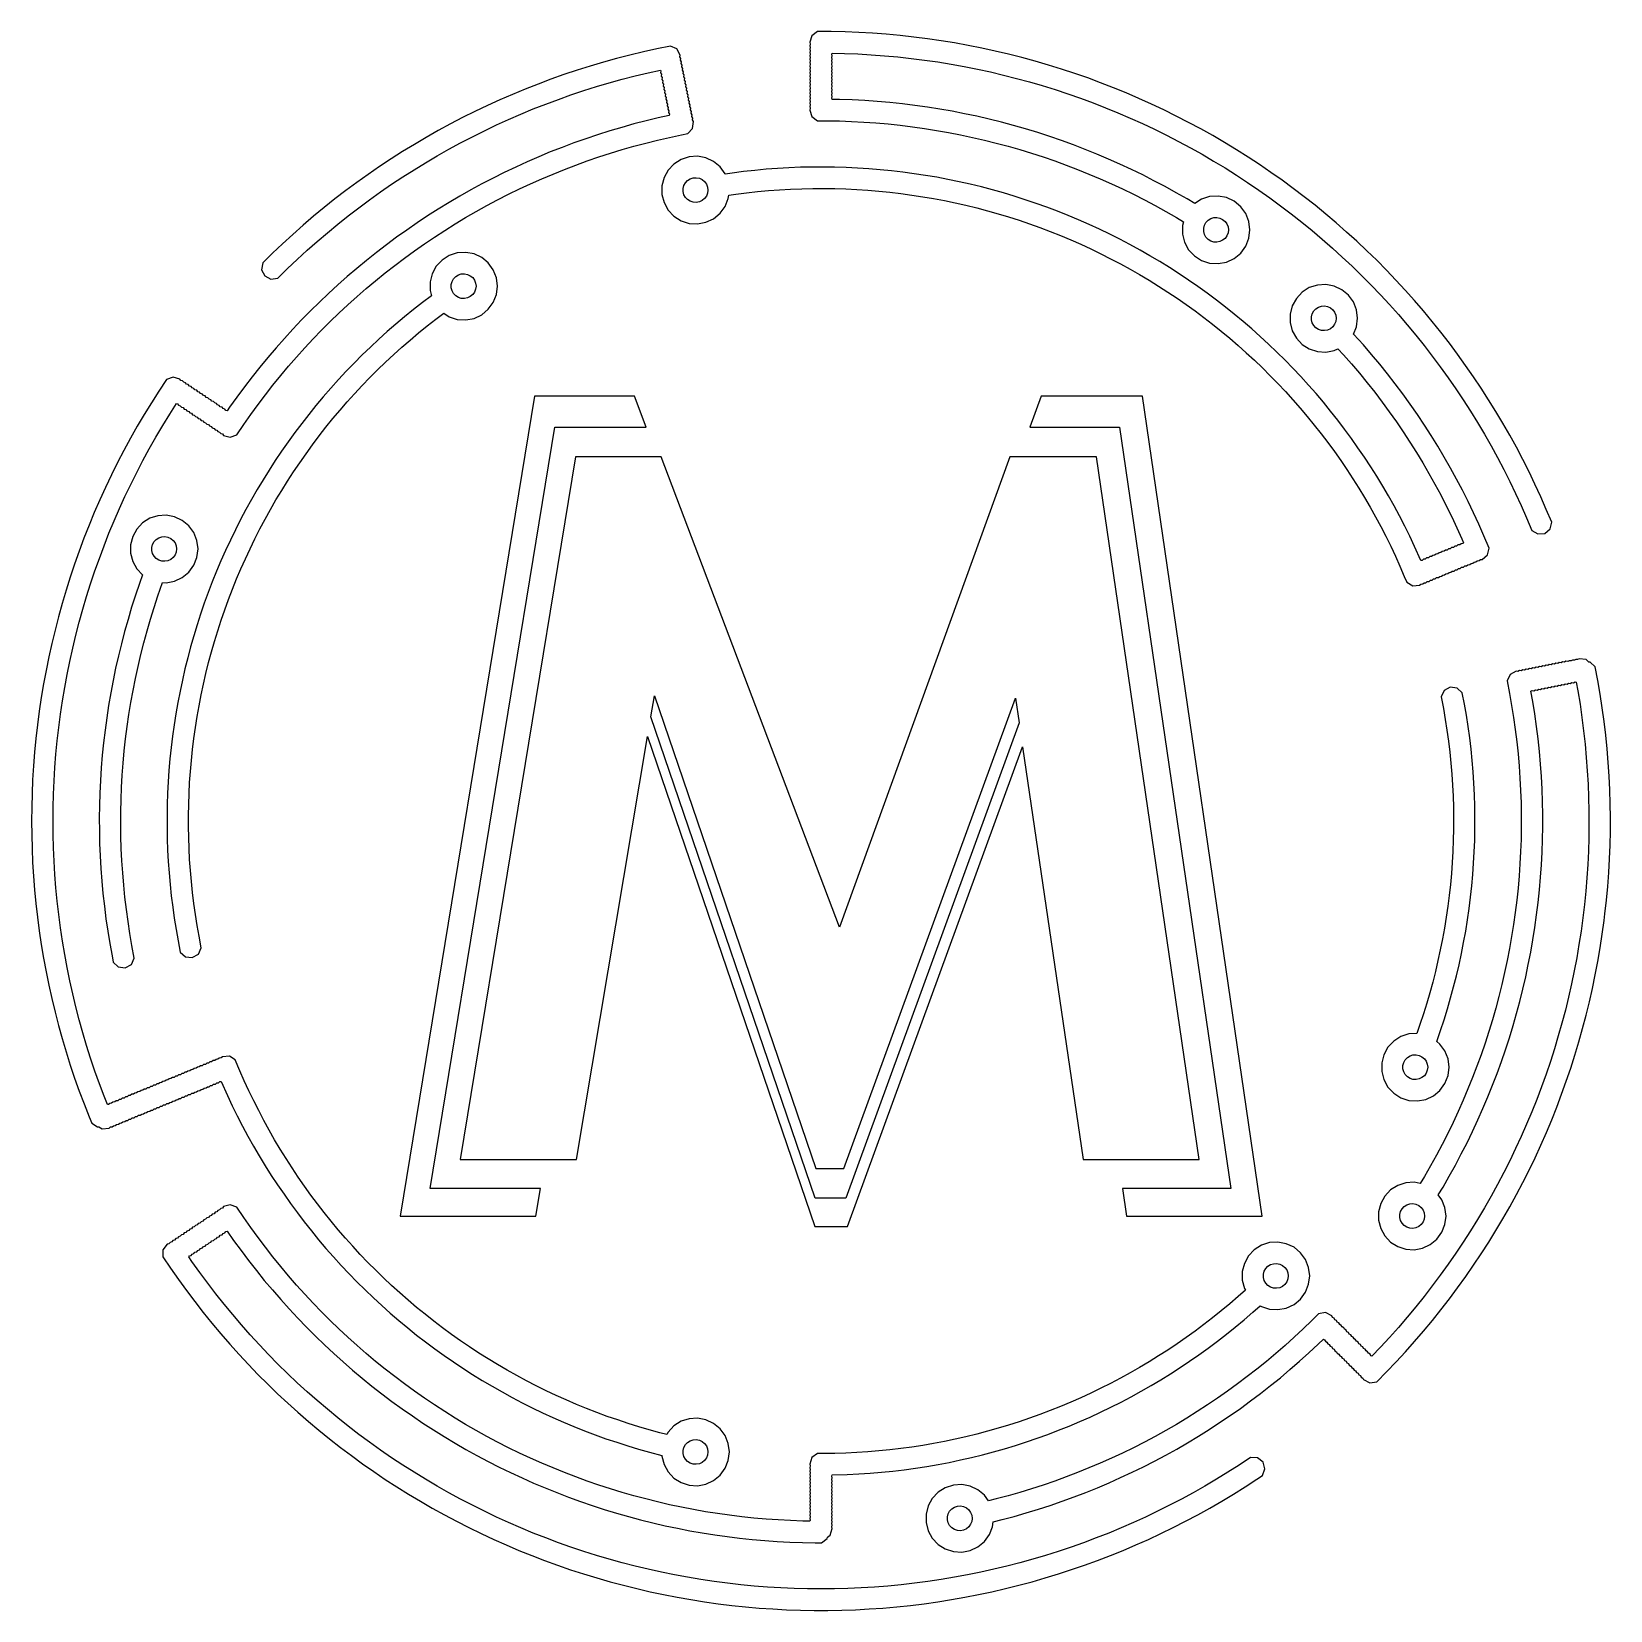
# Model space of a CAD drawing. Header units: metres. Extents: x -25 to 25, y -25 to 25.
import ezdxf

# ---------------------------------------------------------------- set-up
doc = ezdxf.new("R2010")
doc.units = ezdxf.units.M

msp = doc.modelspace()

# ---------------------------------------------------------------- linework, layer by layer
for p, q in [((-4.76891, 24.541), (-5.19914, 24.4535)), ((-4.56831, 24.4486), (-4.76891, 24.541)), ((-0.289124, 24.87), (-0.357376, 24.66)), ((-0.357376, 24.66), (-0.339966, 24.6064)), ((-0.339966, 24.6064), (-0.357376, 24.5527)), ((-0.357376, 24.5527), (-0.339966, 24.4991)), ((-0.110428, 24.9999), (-0.289124, 24.87)), ((0.325867, 24.998), (-0.110428, 24.9999)), ((0.762085, 24.9885), (0.325867, 24.998)), ((1.19807, 24.9714), (0.762085, 24.9885)), ((1.63371, 24.9467), (1.19807, 24.9714)), ((2.06883, 24.9144), (1.63371, 24.9467)), ((2.50334, 24.8745), (2.06883, 24.9144)), ((2.93707, 24.827), (2.50334, 24.8745)), ((3.36992, 24.7719), (2.93707, 24.827)), ((3.80174, 24.7093), (3.36992, 24.7719)), ((4.23239, 24.6392), (3.80174, 24.7093)), ((4.66176, 24.5616), (4.23239, 24.6392)), ((5.08971, 24.4765), (4.66176, 24.5616)), ((-6.89227, 24.0313), (-7.31062, 23.9073)), ((-6.47182, 24.1479), (-6.89227, 24.0313)), ((-6.04939, 24.2572), (-6.47182, 24.1479)), ((-5.62514, 24.359), (-6.04939, 24.2572)), ((-5.19914, 24.4535), (-5.62514, 24.359)), ((-4.46039, 24.2559), (-4.56831, 24.4486)), ((-4.46701, 24.1999), (-4.46039, 24.2559)), ((-4.43947, 24.1507), (-4.46701, 24.1999)), ((-4.44611, 24.0947), (-4.43947, 24.1507)), ((-4.41856, 24.0455), (-4.44611, 24.0947)), ((-4.42519, 23.9896), (-4.41856, 24.0455)), ((-0.339966, 24.4991), (-0.357376, 24.4455)), ((-0.357376, 24.4455), (-0.339966, 24.3919)), ((-0.339966, 24.3919), (-0.357376, 24.3383)), ((-0.357376, 24.3383), (-0.339966, 24.2847)), ((-0.339966, 24.2847), (-0.357376, 24.2311)), ((-0.357376, 24.2311), (-0.339966, 24.1775)), ((-0.339966, 24.1775), (-0.357376, 24.1239)), ((-0.357376, 24.1239), (-0.339966, 24.0703)), ((-0.339966, 24.0703), (-0.357376, 24.0167)), ((-0.357376, 24.0167), (-0.339966, 23.9631)), ((0.339966, 24.2847), (0.350662, 24.3177)), ((0.357376, 24.2311), (0.339966, 24.2847)), ((0.339966, 24.1775), (0.357376, 24.2311)), ((0.357376, 24.1239), (0.339966, 24.1775)), ((0.339966, 24.0703), (0.357376, 24.1239)), ((0.357376, 24.0167), (0.339966, 24.0703)), ((0.339966, 23.9631), (0.357376, 24.0167)), ((0.350662, 24.3177), (0.742752, 24.309)), ((0.742752, 24.309), (1.16687, 24.2923)), ((1.16687, 24.2923), (1.59065, 24.2682)), ((1.59065, 24.2682), (2.01398, 24.2368)), ((2.01398, 24.2368), (2.43654, 24.1979)), ((2.43654, 24.1979), (2.85857, 24.1517)), ((2.85857, 24.1517), (3.27959, 24.0982)), ((3.27959, 24.0982), (3.69966, 24.0372)), ((3.69966, 24.0372), (4.11864, 23.969)), ((5.51611, 24.384), (5.08971, 24.4765)), ((5.94083, 24.284), (5.51611, 24.384)), ((6.36374, 24.1766), (5.94083, 24.284)), ((6.78471, 24.0618), (6.36374, 24.1766)), ((7.20361, 23.9398), (6.78471, 24.0618)), ((-8.14053, 23.6376), (-8.55182, 23.4919)), ((-7.72676, 23.7761), (-8.14053, 23.6376)), ((-7.31062, 23.9073), (-7.72676, 23.7761)), ((-6.29451, 23.4916), (-5.88359, 23.5979)), ((-5.88359, 23.5979), (-5.47087, 23.697)), ((-5.47087, 23.697), (-5.08807, 23.782)), ((-5.08807, 23.782), (-5.07115, 23.7518)), ((-5.07115, 23.7518), (-5.07777, 23.6958)), ((-5.07777, 23.6958), (-5.05023, 23.6466)), ((-5.05023, 23.6466), (-5.05685, 23.5906)), ((-5.05685, 23.5906), (-5.02931, 23.5414)), ((-5.02931, 23.5414), (-5.03593, 23.4855)), ((-4.39764, 23.9404), (-4.42519, 23.9896)), ((-4.40427, 23.8844), (-4.39764, 23.9404)), ((-4.37672, 23.8352), (-4.40427, 23.8844)), ((-4.38335, 23.7793), (-4.37672, 23.8352)), ((-4.3558, 23.7301), (-4.38335, 23.7793)), ((-4.36243, 23.6741), (-4.3558, 23.7301)), ((-4.33488, 23.6249), (-4.36243, 23.6741)), ((-4.34151, 23.5689), (-4.33488, 23.6249)), ((-4.31396, 23.5198), (-4.34151, 23.5689)), ((-4.3206, 23.4638), (-4.31396, 23.5198)), ((-0.339966, 23.9631), (-0.357376, 23.9094)), ((-0.357376, 23.9094), (-0.339966, 23.8558)), ((-0.339966, 23.8558), (-0.357376, 23.8022)), ((-0.357376, 23.8022), (-0.339966, 23.7486)), ((-0.339966, 23.7486), (-0.357376, 23.695)), ((-0.357376, 23.695), (-0.339966, 23.6414)), ((-0.339966, 23.6414), (-0.357376, 23.5878)), ((-0.357376, 23.5878), (-0.339966, 23.5342)), ((-0.339966, 23.5342), (-0.357376, 23.4806)), ((0.357376, 23.9094), (0.339966, 23.9631)), ((0.339966, 23.8558), (0.357376, 23.9094)), ((0.357376, 23.8022), (0.339966, 23.8558)), ((0.339966, 23.7486), (0.357376, 23.8022)), ((0.357376, 23.695), (0.339966, 23.7486)), ((0.339966, 23.6414), (0.357376, 23.695)), ((0.357376, 23.5878), (0.339966, 23.6414)), ((0.339966, 23.5342), (0.357376, 23.5878)), ((0.357376, 23.4806), (0.339966, 23.5342)), ((4.11864, 23.969), (4.53625, 23.8935)), ((4.53625, 23.8935), (4.95264, 23.8107)), ((4.95264, 23.8107), (5.36742, 23.7206)), ((5.36742, 23.7206), (5.78062, 23.6233)), ((5.78062, 23.6233), (6.19199, 23.5188)), ((6.19199, 23.5188), (6.60153, 23.4072)), ((7.62033, 23.8104), (7.20361, 23.9398)), ((8.03471, 23.6738), (7.62033, 23.8104)), ((8.44666, 23.53), (8.03471, 23.6738)), ((8.85602, 23.379), (8.44666, 23.53)), ((-9.76958, 23.0122), (-10.1697, 22.8382)), ((-9.36647, 23.1792), (-9.76958, 23.0122)), ((-8.96051, 23.3391), (-9.36647, 23.1792)), ((-8.55182, 23.4919), (-8.96051, 23.3391)), ((-7.91789, 22.9953), (-7.51537, 23.13)), ((-7.51537, 23.13), (-7.11055, 23.2576)), ((-7.11055, 23.2576), (-6.70358, 23.3782)), ((-6.70358, 23.3782), (-6.29451, 23.4916)), ((-5.03593, 23.4855), (-5.00839, 23.4363)), ((-5.00839, 23.4363), (-5.01501, 23.3803)), ((-5.01501, 23.3803), (-4.98747, 23.3311)), ((-4.98747, 23.3311), (-4.99409, 23.2751)), ((-4.99409, 23.2751), (-4.96655, 23.226)), ((-4.96655, 23.226), (-4.97319, 23.17)), ((-4.97319, 23.17), (-4.94565, 23.1208)), ((-4.94565, 23.1208), (-4.95227, 23.0648)), ((-4.95227, 23.0648), (-4.92473, 23.0157)), ((-4.92473, 23.0157), (-4.93135, 22.9597)), ((-4.29306, 23.4146), (-4.3206, 23.4638)), ((-4.29968, 23.3586), (-4.29306, 23.4146)), ((-4.27214, 23.3094), (-4.29968, 23.3586)), ((-4.27876, 23.2535), (-4.27214, 23.3094)), ((-4.25122, 23.2043), (-4.27876, 23.2535)), ((-4.25784, 23.1483), (-4.25122, 23.2043)), ((-4.2303, 23.0991), (-4.25784, 23.1483)), ((-4.23692, 23.0432), (-4.2303, 23.0991)), ((-4.20938, 22.994), (-4.23692, 23.0432)), ((-0.357376, 23.4806), (-0.339966, 23.427)), ((-0.339966, 23.427), (-0.357376, 23.3734)), ((-0.357376, 23.3734), (-0.339966, 23.3197)), ((-0.339966, 23.3197), (-0.357376, 23.2661)), ((-0.357376, 23.2661), (-0.339966, 23.2125)), ((-0.339966, 23.2125), (-0.357376, 23.1589)), ((-0.357376, 23.1589), (-0.339966, 23.1053)), ((-0.339966, 23.1053), (-0.357376, 23.0517)), ((-0.357376, 23.0517), (-0.339966, 22.9981)), ((0.339966, 23.427), (0.357376, 23.4806)), ((0.357376, 23.3734), (0.339966, 23.427)), ((0.339966, 23.3197), (0.357376, 23.3734)), ((0.357376, 23.2661), (0.339966, 23.3197)), ((0.339966, 23.2125), (0.357376, 23.2661)), ((0.357376, 23.1589), (0.339966, 23.2125)), ((0.339966, 23.1053), (0.357376, 23.1589)), ((0.357376, 23.0517), (0.339966, 23.1053)), ((0.339966, 22.9981), (0.357376, 23.0517)), ((6.60153, 23.4072), (7.009, 23.2884)), ((7.009, 23.2884), (7.41435, 23.1626)), ((7.41435, 23.1626), (7.81744, 23.0296)), ((7.81744, 23.0296), (8.21826, 22.8897)), ((9.2627, 23.2208), (8.85602, 23.379)), ((9.66653, 23.0556), (9.2627, 23.2208)), ((10.0674, 22.8834), (9.66653, 23.0556)), ((-10.5667, 22.6572), (-10.9606, 22.4693)), ((-10.1697, 22.8382), (-10.5667, 22.6572)), ((-9.50273, 22.3869), (-9.11052, 22.5494)), ((-9.11052, 22.5494), (-8.71561, 22.705)), ((-8.71561, 22.705), (-8.31804, 22.8536)), ((-8.31804, 22.8536), (-7.91789, 22.9953)), ((-4.93135, 22.9597), (-4.90381, 22.9105)), ((-4.90381, 22.9105), (-4.91043, 22.8545)), ((-4.91043, 22.8545), (-4.88289, 22.8053)), ((-4.88289, 22.8053), (-4.88951, 22.7494)), ((-4.88951, 22.7494), (-4.86197, 22.7002)), ((-4.86197, 22.7002), (-4.86861, 22.6442)), ((-4.86861, 22.6442), (-4.84106, 22.595)), ((-4.84106, 22.595), (-4.84769, 22.539)), ((-4.84769, 22.539), (-4.82014, 22.4899)), ((-4.21602, 22.938), (-4.20938, 22.994)), ((-4.18846, 22.8888), (-4.21602, 22.938)), ((-4.1951, 22.8328), (-4.18846, 22.8888)), ((-4.16756, 22.7837), (-4.1951, 22.8328)), ((-4.17418, 22.7277), (-4.16756, 22.7837)), ((-4.14664, 22.6785), (-4.17418, 22.7277)), ((-4.15326, 22.6225), (-4.14664, 22.6785)), ((-4.12572, 22.5733), (-4.15326, 22.6225)), ((-4.13234, 22.5174), (-4.12572, 22.5733)), ((-4.1048, 22.4682), (-4.13234, 22.5174)), ((-0.339966, 22.9981), (-0.357376, 22.9445)), ((-0.357376, 22.9445), (-0.339966, 22.8909)), ((-0.339966, 22.8909), (-0.357376, 22.8373)), ((-0.357376, 22.8373), (-0.339966, 22.7837)), ((-0.339966, 22.7837), (-0.357376, 22.7301)), ((-0.357376, 22.7301), (-0.339966, 22.6765)), ((-0.339966, 22.6765), (-0.357376, 22.6228)), ((-0.357376, 22.6228), (-0.339966, 22.5692)), ((-0.339966, 22.5692), (-0.357376, 22.5156)), ((-0.357376, 22.5156), (-0.289124, 22.3056)), ((0.357376, 22.9445), (0.339966, 22.9981)), ((0.339966, 22.8909), (0.357376, 22.9445)), ((0.35231, 22.8529), (0.339966, 22.8909)), ((0.587448, 22.8481), (0.35231, 22.8529)), ((0.986115, 22.8344), (0.587448, 22.8481)), ((1.38448, 22.8137), (0.986115, 22.8344)), ((1.78242, 22.7861), (1.38448, 22.8137)), ((2.17982, 22.7515), (1.78242, 22.7861)), ((2.57655, 22.71), (2.17982, 22.7515)), ((2.9725, 22.6616), (2.57655, 22.71)), ((3.36755, 22.6062), (2.9725, 22.6616)), ((3.76158, 22.544), (3.36755, 22.6062)), ((4.15445, 22.4749), (3.76158, 22.544)), ((8.21826, 22.8897), (8.61641, 22.7428)), ((8.61641, 22.7428), (9.01208, 22.5889)), ((9.01208, 22.5889), (9.40495, 22.4282)), ((10.4653, 22.7042), (10.0674, 22.8834)), ((10.8599, 22.5181), (10.4653, 22.7042)), ((11.2513, 22.3252), (10.8599, 22.5181)), ((-11.738, 22.0731), (-12.1215, 21.8649)), ((-11.351, 22.2746), (-11.738, 22.0731)), ((-10.9606, 22.4693), (-11.351, 22.2746)), ((-10.6612, 21.859), (-10.2782, 22.0417)), ((-10.2782, 22.0417), (-9.89197, 22.2177)), ((-9.89197, 22.2177), (-9.50273, 22.3869)), ((-5.92595, 22.0741), (-6.3103, 21.9673)), ((-5.53981, 22.1741), (-5.92595, 22.0741)), ((-5.15198, 22.2675), (-5.53981, 22.1741)), ((-4.80392, 22.345), (-5.15198, 22.2675)), ((-4.82014, 22.4899), (-4.82677, 22.4339)), ((-4.82677, 22.4339), (-4.79922, 22.3847)), ((-4.79922, 22.3847), (-4.80392, 22.345)), ((-4.11142, 22.4122), (-4.1048, 22.4682)), ((-4.08388, 22.363), (-4.11142, 22.4122)), ((-4.09052, 22.3071), (-4.08388, 22.363)), ((-4.06297, 22.2579), (-4.09052, 22.3071)), ((-4.0696, 22.2019), (-4.06297, 22.2579)), ((-4.04205, 22.1527), (-4.0696, 22.2019)), ((-4.06801, 21.9334), (-4.04205, 22.1527)), ((-0.289124, 22.3056), (-0.110428, 22.1757)), ((-0.110428, 22.1757), (0.193573, 22.1751)), ((0.193573, 22.1751), (0.580521, 22.1683)), ((0.580521, 22.1683), (0.967239, 22.1548)), ((0.967239, 22.1548), (1.35379, 22.1346)), ((1.35379, 22.1346), (1.7399, 22.1076)), ((1.7399, 22.1076), (2.12547, 22.0738)), ((2.12547, 22.0738), (2.51035, 22.0334)), ((2.51035, 22.0334), (2.89449, 21.9862)), ((4.54607, 22.399), (4.15445, 22.4749)), ((4.93628, 22.3163), (4.54607, 22.399)), ((5.32501, 22.2267), (4.93628, 22.3163)), ((5.7121, 22.1304), (5.32501, 22.2267)), ((6.09746, 22.0273), (5.7121, 22.1304)), ((6.48096, 21.9176), (6.09746, 22.0273)), ((9.40495, 22.4282), (9.79491, 22.2607)), ((9.79491, 22.2607), (10.1819, 22.0863)), ((10.1819, 22.0863), (10.5658, 21.9053)), ((11.6392, 22.1254), (11.2513, 22.3252)), ((12.0236, 21.9189), (11.6392, 22.1254)), ((-12.5012, 21.65), (-12.8772, 21.4286)), ((-12.1215, 21.8649), (-12.5012, 21.65)), ((-11.4176, 21.4736), (-11.0412, 21.6696)), ((-11.0412, 21.6696), (-10.6612, 21.859)), ((-7.45134, 21.6069), (-7.82729, 21.4736)), ((-7.0731, 21.7337), (-7.45134, 21.6069)), ((-6.69272, 21.8538), (-7.0731, 21.7337)), ((-6.3103, 21.9673), (-6.69272, 21.8538)), ((-5.55234, 21.4696), (-5.17683, 21.5632)), ((-5.17683, 21.5632), (-4.7997, 21.6503)), ((-4.7997, 21.6503), (-4.42114, 21.7307)), ((-4.42114, 21.7307), (-4.21794, 21.7712)), ((-4.21794, 21.7712), (-4.06801, 21.9334)), ((2.89449, 21.9862), (3.27779, 21.9324)), ((3.27779, 21.9324), (3.66006, 21.8718)), ((3.66006, 21.8718), (4.04124, 21.8046)), ((4.04124, 21.8046), (4.42114, 21.7307)), ((4.42114, 21.7307), (4.7997, 21.6503)), ((4.7997, 21.6503), (5.17683, 21.5632)), ((5.17683, 21.5632), (5.55234, 21.4696)), ((6.86249, 21.8011), (6.48096, 21.9176)), ((7.24193, 21.678), (6.86249, 21.8011)), ((7.61916, 21.5483), (7.24193, 21.678)), ((7.99406, 21.4121), (7.61916, 21.5483)), ((10.5658, 21.9053), (10.9465, 21.7175)), ((10.9465, 21.7175), (11.3239, 21.5232)), ((11.3239, 21.5232), (11.6978, 21.3223)), ((12.4043, 21.7057), (12.0236, 21.9189)), ((12.7812, 21.4859), (12.4043, 21.7057)), ((-13.2492, 21.2006), (-13.6172, 20.9661)), ((-12.8772, 21.4286), (-13.2492, 21.2006)), ((-12.5258, 20.8466), (-12.1601, 21.062)), ((-12.1601, 21.062), (-11.7907, 21.271)), ((-11.7907, 21.271), (-11.4176, 21.4736)), ((-8.9404, 21.0345), (-9.30615, 20.8753)), ((-8.57195, 21.1874), (-8.9404, 21.0345)), ((-8.20087, 21.3337), (-8.57195, 21.1874)), ((-7.82729, 21.4736), (-8.20087, 21.3337)), ((-7.40245, 20.904), (-7.03654, 21.03)), ((-7.03654, 21.03), (-6.66838, 21.1496)), ((-6.66838, 21.1496), (-6.29831, 21.2627)), ((-6.29831, 21.2627), (-5.92622, 21.3694)), ((-5.92622, 21.3694), (-5.55234, 21.4696)), ((-4.17514, 21.033), (-4.43074, 20.95)), ((-3.90691, 21.0499), (-4.17514, 21.033)), ((-3.64291, 20.9995), (-3.90691, 21.0499)), ((5.55234, 21.4696), (5.92622, 21.3694)), ((5.92622, 21.3694), (6.29831, 21.2627)), ((6.29831, 21.2627), (6.66838, 21.1496)), ((6.66838, 21.1496), (7.03654, 21.03)), ((7.03654, 21.03), (7.40245, 20.904)), ((8.36655, 21.2693), (7.99406, 21.4121)), ((8.73647, 21.1201), (8.36655, 21.2693)), ((9.10373, 20.9644), (8.73647, 21.1201)), ((11.6978, 21.3223), (12.0682, 21.1148)), ((12.0682, 21.1148), (12.4348, 20.901)), ((13.1542, 21.2596), (12.7812, 21.4859)), ((13.5233, 21.0268), (13.1542, 21.2596)), ((13.8882, 20.7876), (13.5233, 21.0268)), ((-13.981, 20.7253), (-14.3406, 20.4781)), ((-13.6172, 20.9661), (-13.981, 20.7253)), ((-13.2457, 20.3967), (-12.8878, 20.6248)), ((-12.8878, 20.6248), (-12.5258, 20.8466)), ((-10.029, 20.5378), (-10.3859, 20.3596)), ((-9.66905, 20.7097), (-10.029, 20.5378)), ((-9.30615, 20.8753), (-9.66905, 20.7097)), ((-8.48636, 20.4879), (-8.12747, 20.6329)), ((-8.12747, 20.6329), (-7.76614, 20.7716)), ((-7.76614, 20.7716), (-7.40245, 20.904)), ((-4.84164, 20.6101), (-4.97112, 20.3745)), ((-4.65765, 20.806), (-4.84164, 20.6101)), ((-4.43074, 20.95), (-4.65765, 20.806)), ((-3.39973, 20.8851), (-3.64291, 20.9995)), ((-3.19266, 20.7138), (-3.39973, 20.8851)), ((-3.03468, 20.4964), (-3.19266, 20.7138)), ((-2.81306, 20.5194), (-3.03142, 20.4881)), ((-2.45451, 20.5653), (-2.81306, 20.5194)), ((-2.09523, 20.605), (-2.45451, 20.5653)), ((-1.73531, 20.6385), (-2.09523, 20.605)), ((-1.37485, 20.6656), (-1.73531, 20.6385)), ((-1.01398, 20.6865), (-1.37485, 20.6656)), ((-0.652786, 20.701), (-1.01398, 20.6865)), ((-0.291412, 20.7092), (-0.652786, 20.701)), ((0.070053, 20.7112), (-0.291412, 20.7092)), ((0.431503, 20.7068), (0.070053, 20.7112)), ((0.792816, 20.6961), (0.431503, 20.7068)), ((1.15388, 20.6791), (0.792816, 20.6961)), ((1.51462, 20.6558), (1.15388, 20.6791)), ((1.87488, 20.6263), (1.51462, 20.6558)), ((2.23457, 20.5904), (1.87488, 20.6263)), ((2.59358, 20.5483), (2.23457, 20.5904)), ((2.9518, 20.4999), (2.59358, 20.5483)), ((7.40245, 20.904), (7.76614, 20.7716)), ((7.76614, 20.7716), (8.12747, 20.6329)), ((8.12747, 20.6329), (8.48636, 20.4879)), ((9.46823, 20.8023), (9.10373, 20.9644)), ((9.82983, 20.6339), (9.46823, 20.8023)), ((10.1884, 20.4592), (9.82983, 20.6339)), ((12.4348, 20.901), (12.7977, 20.6808)), ((12.7977, 20.6808), (13.1566, 20.4543)), ((14.2488, 20.542), (13.8882, 20.7876)), ((14.6052, 20.2902), (14.2488, 20.542)), ((-14.6958, 20.2247), (-15.0465, 19.9651)), ((-14.3406, 20.4781), (-14.6958, 20.2247)), ((-13.9495, 19.9221), (-13.5997, 20.1625)), ((-13.5997, 20.1625), (-13.2457, 20.3967)), ((-10.7397, 20.1753), (-11.0901, 19.9848)), ((-10.3859, 20.3596), (-10.7397, 20.1753)), ((-9.89485, 19.846), (-9.54695, 20.0157)), ((-9.54695, 20.0157), (-9.19623, 20.1792)), ((-9.19623, 20.1792), (-8.84264, 20.3367)), ((-8.84264, 20.3367), (-8.48636, 20.4879)), ((-4.97112, 20.3745), (-5.03795, 20.1142)), ((-5.03795, 20.1142), (-5.03795, 19.8455)), ((-4.36426, 20.0291), (-4.33975, 20.1246)), ((-4.36426, 19.9306), (-4.36426, 20.0291)), ((-4.33975, 20.1246), (-4.29228, 20.2109)), ((-4.29228, 20.2109), (-4.22482, 20.2828)), ((-4.22482, 20.2828), (-4.14162, 20.3356)), ((-4.14162, 20.3356), (-4.0479, 20.366)), ((-4.0479, 20.366), (-3.94955, 20.3722)), ((-3.94955, 20.3722), (-3.85275, 20.3537)), ((-3.85275, 20.3537), (-3.76358, 20.3118)), ((-3.76358, 20.3118), (-3.68765, 20.249)), ((-3.68765, 20.249), (-3.62973, 20.1692)), ((-3.62973, 20.1692), (-3.59346, 20.0776)), ((-3.59346, 20.0776), (-3.5811, 19.9798)), ((-3.03142, 20.4881), (-3.03468, 20.4964)), ((-1.31009, 19.9887), (-0.961105, 20.0085)), ((-0.961105, 20.0085), (-0.61174, 20.0222)), ((-0.61174, 20.0222), (-0.262222, 20.0298)), ((-0.262222, 20.0298), (0.087402, 20.0314)), ((0.087402, 20.0314), (0.436951, 20.0268)), ((0.436951, 20.0268), (0.786392, 20.0161)), ((0.786392, 20.0161), (1.13559, 19.9994)), ((3.30913, 20.4452), (2.9518, 20.4999)), ((3.66544, 20.3844), (3.30913, 20.4452)), ((4.02065, 20.3173), (3.66544, 20.3844)), ((4.37462, 20.244), (4.02065, 20.3173)), ((4.72725, 20.1646), (4.37462, 20.244)), ((5.07846, 20.079), (4.72725, 20.1646)), ((5.42812, 19.9873), (5.07846, 20.079)), ((8.48636, 20.4879), (8.84264, 20.3367)), ((8.84264, 20.3367), (9.19623, 20.1792)), ((9.19623, 20.1792), (9.54695, 20.0157)), ((9.54695, 20.0157), (9.89485, 19.846)), ((10.544, 20.2782), (10.1884, 20.4592)), ((10.8963, 20.0911), (10.544, 20.2782)), ((11.2452, 19.8979), (10.8963, 20.0911)), ((13.1566, 20.4543), (13.5117, 20.2216)), ((13.5117, 20.2216), (13.8625, 19.9827)), ((14.9571, 20.0322), (14.6052, 20.2902)), ((15.3044, 19.7682), (14.9571, 20.0322)), ((-15.3927, 19.6995), (-15.7341, 19.4279)), ((-15.0465, 19.9651), (-15.3927, 19.6995)), ((-14.6363, 19.423), (-14.2951, 19.6755)), ((-14.2951, 19.6755), (-13.9495, 19.9221)), ((-11.7808, 19.5856), (-12.1209, 19.377)), ((-11.4372, 19.7882), (-11.7808, 19.5856)), ((-11.0901, 19.9848), (-11.4372, 19.7882)), ((-10.5814, 19.4886), (-10.2397, 19.6703)), ((-10.2397, 19.6703), (-9.89485, 19.846)), ((-5.03795, 19.8455), (-4.97112, 19.5852)), ((-4.97112, 19.5852), (-4.84164, 19.3496)), ((-4.33975, 19.8351), (-4.36426, 19.9306)), ((-4.29228, 19.7488), (-4.33975, 19.8351)), ((-4.22482, 19.6769), (-4.29228, 19.7488)), ((-4.14162, 19.6241), (-4.22482, 19.6769)), ((-4.0479, 19.5937), (-4.14162, 19.6241)), ((-3.94955, 19.5875), (-4.0479, 19.5937)), ((-3.85275, 19.606), (-3.94955, 19.5875)), ((-3.76358, 19.6479), (-3.85275, 19.606)), ((-3.68765, 19.7107), (-3.76358, 19.6479)), ((-3.62973, 19.7905), (-3.68765, 19.7107)), ((-3.59346, 19.8821), (-3.62973, 19.7905)), ((-3.5811, 19.9798), (-3.59346, 19.8821)), ((-3.03468, 19.4633), (-2.93575, 19.7132)), ((-2.93575, 19.7132), (-2.92262, 19.8171)), ((-2.92262, 19.8171), (-2.70128, 19.8486)), ((-2.70128, 19.8486), (-2.35446, 19.8927)), ((-2.35446, 19.8927), (-2.00696, 19.9308)), ((-2.00696, 19.9308), (-1.6588, 19.9628)), ((-1.6588, 19.9628), (-1.31009, 19.9887)), ((1.13559, 19.9994), (1.48453, 19.9765)), ((1.48453, 19.9765), (1.83289, 19.9475)), ((1.83289, 19.9475), (2.18077, 19.9125)), ((2.18077, 19.9125), (2.528, 19.8714)), ((2.528, 19.8714), (2.87436, 19.8243)), ((2.87436, 19.8243), (3.21992, 19.7711)), ((3.21992, 19.7711), (3.56451, 19.7119)), ((3.56451, 19.7119), (3.90793, 19.6467)), ((3.90793, 19.6467), (4.25029, 19.5755)), ((4.25029, 19.5755), (4.59125, 19.4983)), ((5.77611, 19.8895), (5.42812, 19.9873)), ((6.12234, 19.7857), (5.77611, 19.8895)), ((6.46672, 19.6758), (6.12234, 19.7857)), ((6.80913, 19.56), (6.46672, 19.6758)), ((7.14946, 19.4382), (6.80913, 19.56)), ((9.89485, 19.846), (10.2397, 19.6703)), ((10.2397, 19.6703), (10.5814, 19.4886)), ((11.5908, 19.6986), (11.2452, 19.8979)), ((11.8346, 19.5529), (11.5908, 19.6986)), ((12.0525, 19.6912), (11.8346, 19.5529)), ((12.3081, 19.7742), (12.0525, 19.6912)), ((12.5763, 19.7911), (12.3081, 19.7742)), ((12.8403, 19.7408), (12.5763, 19.7911)), ((13.0835, 19.6263), (12.8403, 19.7408)), ((13.2906, 19.455), (13.0835, 19.6263)), ((13.8625, 19.9827), (14.2091, 19.7377)), ((14.2091, 19.7377), (14.5514, 19.4867)), ((15.6471, 19.498), (15.3044, 19.7682)), ((-16.0708, 19.1503), (-16.4026, 18.8669)), ((-15.7341, 19.4279), (-16.0708, 19.1503)), ((-15.3053, 18.9004), (-14.973, 19.1647)), ((-14.973, 19.1647), (-14.6363, 19.423)), ((-12.4572, 19.1625), (-12.7897, 18.9422)), ((-12.1209, 19.377), (-12.4572, 19.1625)), ((-11.5869, 18.9081), (-11.2551, 19.1074)), ((-11.2551, 19.1074), (-10.92, 19.3009)), ((-10.92, 19.3009), (-10.5814, 19.4886)), ((-4.84164, 19.3496), (-4.65765, 19.1537)), ((-4.65765, 19.1537), (-4.43074, 19.0097)), ((-4.43074, 19.0097), (-4.17514, 18.9267)), ((-3.64291, 18.9601), (-3.39973, 19.0746)), ((-3.39973, 19.0746), (-3.19266, 19.2459)), ((-3.19266, 19.2459), (-3.03468, 19.4633)), ((4.59125, 19.4983), (4.93079, 19.4152)), ((4.93079, 19.4152), (5.26895, 19.3262)), ((5.26895, 19.3262), (5.60544, 19.2313)), ((5.60544, 19.2313), (5.94019, 19.1305)), ((5.94019, 19.1305), (6.27318, 19.024)), ((6.27318, 19.024), (6.60417, 18.9116)), ((7.48763, 19.3104), (7.14946, 19.4382)), ((7.82349, 19.1768), (7.48763, 19.3104)), ((8.15698, 19.0374), (7.82349, 19.1768)), ((8.48799, 18.8921), (8.15698, 19.0374)), ((10.5814, 19.4886), (10.92, 19.3009)), ((10.92, 19.3009), (11.2551, 19.1074)), ((11.2551, 19.1074), (11.4761, 18.9753)), ((12.191, 18.9521), (12.2584, 19.024)), ((12.2584, 19.024), (12.3416, 19.0768)), ((12.3416, 19.0768), (12.4353, 19.1072)), ((12.4353, 19.1072), (12.5337, 19.1134)), ((12.5337, 19.1134), (12.6305, 19.0949)), ((12.6305, 19.0949), (12.7197, 19.053)), ((12.7197, 19.053), (12.7956, 18.9902)), ((13.4486, 19.2376), (13.2906, 19.455)), ((13.5475, 18.9877), (13.4486, 19.2376)), ((14.5514, 19.4867), (14.8893, 19.2298)), ((14.8893, 19.2298), (15.2226, 18.967)), ((15.985, 19.222), (15.6471, 19.498)), ((16.318, 18.9401), (15.985, 19.222)), ((-16.7294, 18.5778), (-17.051, 18.283)), ((-16.4026, 18.8669), (-16.7294, 18.5778)), ((-15.9555, 18.3548), (-15.6328, 18.6304)), ((-15.6328, 18.6304), (-15.3053, 18.9004)), ((-13.1184, 18.7161), (-13.443, 18.4843)), ((-12.7897, 18.9422), (-13.1184, 18.7161)), ((-12.2397, 18.4922), (-11.9151, 18.703)), ((-11.9151, 18.703), (-11.5869, 18.9081)), ((-4.17514, 18.9267), (-3.90691, 18.9098)), ((-3.90691, 18.9098), (-3.64291, 18.9601)), ((6.60417, 18.9116), (6.93329, 18.7934)), ((6.93329, 18.7934), (7.26021, 18.6696)), ((7.26021, 18.6696), (7.58492, 18.54)), ((7.58492, 18.54), (7.90733, 18.4048)), ((8.81641, 18.7411), (8.48799, 18.8921)), ((9.14214, 18.5844), (8.81641, 18.7411)), ((9.46509, 18.422), (9.14214, 18.5844)), ((11.4761, 18.9753), (11.4453, 18.8554)), ((11.4453, 18.8554), (11.4453, 18.5867)), ((11.4453, 18.5867), (11.5121, 18.3264)), ((12.119, 18.7703), (12.1435, 18.8658)), ((12.119, 18.6718), (12.119, 18.7703)), ((12.1435, 18.5763), (12.119, 18.6718)), ((12.1435, 18.8658), (12.191, 18.9521)), ((12.191, 18.49), (12.1435, 18.5763)), ((12.7956, 18.9902), (12.8535, 18.9104)), ((12.8535, 18.5317), (12.7956, 18.4519)), ((12.8535, 18.9104), (12.8898, 18.8188)), ((12.8898, 18.6233), (12.8535, 18.5317)), ((12.8898, 18.8188), (12.9021, 18.7211)), ((12.9021, 18.7211), (12.8898, 18.6233)), ((13.5812, 18.7211), (13.5475, 18.9877)), ((13.5475, 18.4544), (13.5812, 18.7211)), ((15.2226, 18.967), (15.5513, 18.6985)), ((15.5513, 18.6985), (15.8753, 18.4242)), ((16.6461, 18.6524), (16.318, 18.9401)), ((16.9691, 18.3591), (16.6461, 18.6524)), ((-17.051, 18.283), (-17.3675, 17.9826)), ((-16.5864, 17.7867), (-16.2734, 18.0735)), ((-16.2734, 18.0735), (-15.9555, 18.3548)), ((-14.0799, 18.0038), (-14.392, 17.7554)), ((-13.7635, 18.2468), (-14.0799, 18.0038)), ((-13.443, 18.4843), (-13.7635, 18.2468)), ((-13.1908, 17.8263), (-12.8776, 18.0538)), ((-12.8776, 18.0538), (-12.5606, 18.2757)), ((-12.5606, 18.2757), (-12.2397, 18.4922)), ((-11.2504, 18.0081), (-11.5186, 17.9913)), ((-10.9864, 17.9578), (-11.2504, 18.0081)), ((7.90733, 18.4048), (8.22734, 18.264)), ((8.22734, 18.264), (8.54488, 18.1176)), ((8.54488, 18.1176), (8.85976, 17.9657)), ((9.78516, 18.254), (9.46509, 18.422)), ((10.1022, 18.0804), (9.78516, 18.254)), ((10.4163, 17.9014), (10.1022, 18.0804)), ((11.5121, 18.3264), (11.6416, 18.0909)), ((11.6416, 18.0909), (11.8256, 17.8949)), ((12.2584, 18.4181), (12.191, 18.49)), ((12.3416, 18.3653), (12.2584, 18.4181)), ((12.4353, 18.3349), (12.3416, 18.3653)), ((12.5337, 18.3287), (12.4353, 18.3349)), ((12.6305, 18.3472), (12.5337, 18.3287)), ((12.7197, 18.3891), (12.6305, 18.3472)), ((12.7956, 18.4519), (12.7197, 18.3891)), ((13.2906, 17.9871), (13.4486, 18.2045)), ((13.4486, 18.2045), (13.5475, 18.4544)), ((15.8753, 18.4242), (16.1945, 18.1443)), ((16.1945, 18.1443), (16.5087, 17.8589)), ((17.2869, 18.0601), (16.9691, 18.3591)), ((17.5995, 17.7557), (17.2869, 18.0601)), ((-17.6787, 17.6768), (-17.7142, 17.4588)), ((-17.3675, 17.9826), (-17.6787, 17.6768)), ((-16.8943, 17.4946), (-16.5864, 17.7867)), ((-14.6997, 17.5015), (-15.0029, 17.2423)), ((-14.392, 17.7554), (-14.6997, 17.5015)), ((-13.8049, 17.3551), (-13.4998, 17.5934)), ((-13.4998, 17.5934), (-13.1908, 17.8263)), ((-12.1851, 17.5683), (-12.3145, 17.3328)), ((-12.0011, 17.7642), (-12.1851, 17.5683)), ((-11.7742, 17.9082), (-12.0011, 17.7642)), ((-11.5186, 17.9913), (-11.7742, 17.9082)), ((-10.7432, 17.8434), (-10.9864, 17.9578)), ((-10.5361, 17.672), (-10.7432, 17.8434)), ((-10.3781, 17.4546), (-10.5361, 17.672)), ((8.85976, 17.9657), (9.17191, 17.8084)), ((9.17191, 17.8084), (9.48134, 17.6456)), ((9.48134, 17.6456), (9.78783, 17.4775)), ((10.7271, 17.7169), (10.4163, 17.9014)), ((11.0347, 17.5269), (10.7271, 17.7169)), ((11.3389, 17.3317), (11.0347, 17.5269)), ((11.8256, 17.8949), (12.0525, 17.7509)), ((12.0525, 17.7509), (12.3081, 17.6679)), ((12.3081, 17.6679), (12.5763, 17.651)), ((12.5763, 17.651), (12.8403, 17.7014)), ((12.8403, 17.7014), (13.0835, 17.8158)), ((13.0835, 17.8158), (13.2906, 17.9871)), ((16.5087, 17.8589), (16.8178, 17.5681)), ((16.8178, 17.5681), (17.1219, 17.2719)), ((17.9067, 17.4458), (17.5995, 17.7557)), ((-17.7142, 17.4588), (-17.6148, 17.2615)), ((-17.6148, 17.2615), (-17.4184, 17.1604)), ((-17.4184, 17.1604), (-17.2001, 17.194)), ((-17.2001, 17.194), (-16.8943, 17.4946)), ((-15.0029, 17.2423), (-15.3015, 16.9778)), ((-14.4021, 16.8627), (-14.1056, 17.1115)), ((-14.1056, 17.1115), (-13.8049, 17.3551)), ((-12.3145, 17.3328), (-12.3814, 17.0725)), ((-12.3814, 17.0725), (-12.3814, 16.8037)), ((-11.7077, 16.9874), (-11.6832, 17.0828)), ((-11.6832, 17.0828), (-11.6357, 17.1692)), ((-11.6357, 17.1692), (-11.5683, 17.241)), ((-11.5683, 17.241), (-11.4851, 17.2938)), ((-11.4851, 17.2938), (-11.3913, 17.3243)), ((-11.3913, 17.3243), (-11.293, 17.3304)), ((-11.293, 17.3304), (-11.1962, 17.312)), ((-11.1962, 17.312), (-11.107, 17.27)), ((-11.107, 17.27), (-11.0311, 17.2072)), ((-11.0311, 17.2072), (-10.9732, 17.1275)), ((-10.9732, 17.1275), (-10.9369, 17.0359)), ((-10.9369, 17.0359), (-10.9245, 16.9381)), ((-10.2792, 17.2047), (-10.3781, 17.4546)), ((-10.2455, 16.9381), (-10.2792, 17.2047)), ((9.78783, 17.4775), (10.0914, 17.304)), ((10.0914, 17.304), (10.3918, 17.1252)), ((10.3918, 17.1252), (10.6891, 16.9412)), ((11.6396, 17.1312), (11.3389, 17.3317)), ((11.9368, 16.9254), (11.6396, 17.1312)), ((17.1219, 17.2719), (17.4207, 16.9705)), ((18.2084, 17.1306), (17.9067, 17.4458)), ((18.5046, 16.8103), (18.2084, 17.1306)), ((-15.5955, 16.7082), (-15.8847, 16.4335)), ((-15.3015, 16.9778), (-15.5955, 16.7082)), ((-14.9818, 16.3498), (-14.6942, 16.6088)), ((-14.6942, 16.6088), (-14.4021, 16.8627)), ((-12.3381, 16.6351), (-12.6243, 16.419)), ((-12.3814, 16.8037), (-12.3381, 16.6351)), ((-11.7077, 16.8888), (-11.7077, 16.9874)), ((-11.6832, 16.7934), (-11.7077, 16.8888)), ((-11.6357, 16.707), (-11.6832, 16.7934)), ((-11.5683, 16.6352), (-11.6357, 16.707)), ((-11.4851, 16.5824), (-11.5683, 16.6352)), ((-11.3913, 16.5519), (-11.4851, 16.5824)), ((-11.293, 16.5457), (-11.3913, 16.5519)), ((-11.1962, 16.5642), (-11.293, 16.5457)), ((-11.107, 16.6062), (-11.1962, 16.5642)), ((-11.0311, 16.669), (-11.107, 16.6062)), ((-10.9732, 16.7487), (-11.0311, 16.669)), ((-10.9369, 16.8403), (-10.9732, 16.7487)), ((-10.9245, 16.9381), (-10.9369, 16.8403)), ((-10.3781, 16.4216), (-10.2792, 16.6715)), ((-10.2792, 16.6715), (-10.2455, 16.9381)), ((10.6891, 16.9412), (10.9832, 16.7521)), ((10.9832, 16.7521), (11.2739, 16.5579)), ((11.2739, 16.5579), (11.5611, 16.3586)), ((12.2304, 16.7145), (11.9368, 16.9254)), ((12.5202, 16.4985), (12.2304, 16.7145)), ((15.0535, 16.5511), (14.9241, 16.3156)), ((15.2375, 16.7471), (15.0535, 16.5511)), ((15.4644, 16.8911), (15.2375, 16.7471)), ((15.72, 16.9741), (15.4644, 16.8911)), ((15.9883, 16.991), (15.72, 16.9741)), ((16.2523, 16.9406), (15.9883, 16.991)), ((16.4954, 16.8262), (16.2523, 16.9406)), ((16.7025, 16.6549), (16.4954, 16.8262)), ((16.8605, 16.4375), (16.7025, 16.6549)), ((17.4207, 16.9705), (17.7142, 16.6638)), ((17.7142, 16.6638), (18.0024, 16.3521)), ((18.7952, 16.4847), (18.5046, 16.8103)), ((-16.1691, 16.1537), (-16.4485, 15.8691)), ((-15.8847, 16.4335), (-16.1691, 16.1537)), ((-15.5433, 15.817), (-15.2649, 16.0859)), ((-15.2649, 16.0859), (-14.9818, 16.3498)), ((-12.909, 16.1962), (-13.1897, 15.9684)), ((-12.6243, 16.419), (-12.909, 16.1962)), ((-12.1944, 15.8921), (-11.9478, 16.0782)), ((-11.9478, 16.0782), (-11.7742, 15.968)), ((-10.9864, 15.9184), (-10.7432, 16.0328)), ((-10.7432, 16.0328), (-10.5361, 16.2041)), ((-10.5361, 16.2041), (-10.3781, 16.4216)), ((11.5611, 16.3586), (11.8449, 16.1543)), ((11.8449, 16.1543), (12.125, 15.9452)), ((12.8063, 16.2775), (12.5202, 16.4985)), ((13.0884, 16.0515), (12.8063, 16.2775)), ((13.3665, 15.8206), (13.0884, 16.0515)), ((14.9241, 16.3156), (14.8572, 16.0553)), ((14.8572, 16.0553), (14.8572, 15.7866)), ((15.5309, 15.9702), (15.5554, 16.0657)), ((15.5554, 16.0657), (15.6029, 16.152)), ((15.6029, 16.152), (15.6703, 16.2239)), ((15.6703, 16.2239), (15.7536, 16.2767)), ((15.7536, 16.2767), (15.8473, 16.3071)), ((15.8473, 16.3071), (15.9456, 16.3133)), ((15.9456, 16.3133), (16.0424, 16.2948)), ((16.0424, 16.2948), (16.1316, 16.2529)), ((16.1316, 16.2529), (16.2075, 16.1901)), ((16.2075, 16.1901), (16.2654, 16.1103)), ((16.2654, 16.1103), (16.3017, 16.0187)), ((16.3017, 16.0187), (16.3141, 15.9209)), ((16.9594, 16.1876), (16.8605, 16.4375)), ((16.9931, 15.9209), (16.9594, 16.1876)), ((18.0024, 16.3521), (18.2849, 16.0355)), ((18.2849, 16.0355), (18.562, 15.7139)), ((19.08, 16.1542), (18.7952, 16.4847)), ((19.359, 15.8188), (19.08, 16.1542)), ((-16.723, 15.5796), (-16.9923, 15.2854)), ((-16.4485, 15.8691), (-16.723, 15.5796)), ((-16.0859, 15.2649), (-15.817, 15.5433)), ((-15.817, 15.5433), (-15.5433, 15.817)), ((-13.4663, 15.7358), (-13.7389, 15.4984)), ((-13.1897, 15.9684), (-13.4663, 15.7358)), ((-12.7416, 15.4568), (-12.4699, 15.6769)), ((-12.4699, 15.6769), (-12.1944, 15.8921)), ((-11.7742, 15.968), (-11.5186, 15.8849)), ((-11.5186, 15.8849), (-11.2504, 15.868)), ((-11.2504, 15.868), (-10.9864, 15.9184)), ((12.125, 15.9452), (12.4014, 15.7311)), ((12.4014, 15.7311), (12.6741, 15.5123)), ((12.6741, 15.5123), (12.9429, 15.2887)), ((13.6406, 15.585), (13.3665, 15.8206)), ((13.9105, 15.3445), (13.6406, 15.585)), ((14.8572, 15.7866), (14.9241, 15.5263)), ((14.9241, 15.5263), (15.0535, 15.2907)), ((15.5309, 15.8717), (15.5309, 15.9702)), ((15.5554, 15.7762), (15.5309, 15.8717)), ((15.6029, 15.6899), (15.5554, 15.7762)), ((15.6703, 15.618), (15.6029, 15.6899)), ((15.7536, 15.5652), (15.6703, 15.618)), ((15.8473, 15.5348), (15.7536, 15.5652)), ((15.9456, 15.5286), (15.8473, 15.5348)), ((16.0424, 15.5471), (15.9456, 15.5286)), ((16.1316, 15.589), (16.0424, 15.5471)), ((16.2075, 15.6518), (16.1316, 15.589)), ((16.2654, 15.7316), (16.2075, 15.6518)), ((16.3017, 15.8232), (16.2654, 15.7316)), ((16.3141, 15.9209), (16.3017, 15.8232)), ((16.8677, 15.4226), (16.9594, 15.6543)), ((16.9594, 15.6543), (16.9931, 15.9209)), ((18.562, 15.7139), (18.8334, 15.3876)), ((19.6321, 15.4785), (19.359, 15.8188)), ((-16.9923, 15.2854), (-17.2565, 14.9865)), ((-16.3498, 14.9818), (-16.0859, 15.2649)), ((-14.2714, 15.0094), (-14.5312, 14.7581)), ((-14.0073, 15.2562), (-14.2714, 15.0094)), ((-13.7389, 15.4984), (-14.0073, 15.2562)), ((-13.5331, 14.7688), (-13.2733, 15.0027)), ((-13.2733, 15.0027), (-13.0095, 15.2321)), ((-13.0095, 15.2321), (-12.7416, 15.4568)), ((12.9429, 15.2887), (13.2077, 15.0605)), ((13.2077, 15.0605), (13.4685, 14.8278)), ((14.1762, 15.0994), (13.9105, 15.3445)), ((14.4376, 14.8497), (14.1762, 15.0994)), ((15.0535, 15.2907), (15.2375, 15.0948)), ((15.2375, 15.0948), (15.4644, 14.9508)), ((17.1767, 15.078), (16.8677, 15.4226)), ((17.4372, 14.7759), (17.1767, 15.078)), ((18.8334, 15.3876), (19.0991, 15.0565)), ((19.0991, 15.0565), (19.359, 14.721)), ((19.8993, 15.1335), (19.6321, 15.4785)), ((20.1604, 14.7839), (19.8993, 15.1335)), ((-17.5154, 14.683), (-17.769, 14.3751)), ((-17.2565, 14.9865), (-17.5154, 14.683)), ((-16.8627, 14.4021), (-16.6088, 14.6942)), ((-16.6088, 14.6942), (-16.3498, 14.9818)), ((-14.7866, 14.5022), (-15.0374, 14.242)), ((-14.5312, 14.7581), (-14.7866, 14.5022)), ((-14.0403, 14.2875), (-13.7888, 14.5304)), ((-13.7888, 14.5304), (-13.5331, 14.7688)), ((13.4685, 14.8278), (13.7253, 14.5904)), ((13.7253, 14.5904), (13.9778, 14.3486)), ((14.6945, 14.5955), (14.4376, 14.8497)), ((14.947, 14.3368), (14.6945, 14.5955)), ((15.4644, 14.9508), (15.72, 14.8678)), ((15.72, 14.8678), (15.9883, 14.8509)), ((15.9883, 14.8509), (16.2523, 14.9012)), ((16.2523, 14.9012), (16.3718, 14.9575)), ((16.3718, 14.9575), (16.5445, 14.7665)), ((16.5445, 14.7665), (16.7997, 14.4755)), ((17.6924, 14.4693), (17.4372, 14.7759)), ((19.359, 14.721), (19.613, 14.3808)), ((20.4153, 14.4298), (20.1604, 14.7839)), ((-20.518, 14.0574), (-20.7253, 13.981)), ((-20.3055, 13.9975), (-20.518, 14.0574)), ((-18.0172, 14.0628), (-18.2599, 13.7462)), ((-17.769, 14.3751), (-18.0172, 14.0628)), ((-17.3551, 13.8049), (-17.1115, 14.1056)), ((-17.1115, 14.1056), (-16.8627, 14.4021)), ((-15.0374, 14.242), (-15.2837, 13.9774)), ((-14.5304, 13.7888), (-14.2875, 14.0403)), ((-14.2875, 14.0403), (-14.0403, 14.2875)), ((13.9778, 14.3486), (14.2261, 14.1026)), ((14.2261, 14.1026), (14.4701, 13.8521)), ((15.195, 14.0737), (14.947, 14.3368)), ((15.4383, 13.8064), (15.195, 14.0737)), ((16.7997, 14.4755), (17.0498, 14.1801)), ((17.0498, 14.1801), (17.2947, 13.8804)), ((17.9422, 14.1583), (17.6924, 14.4693)), ((18.1866, 13.843), (17.9422, 14.1583)), ((19.613, 14.3808), (19.8609, 14.0364)), ((19.8609, 14.0364), (20.1029, 13.6876)), ((20.664, 14.0713), (20.4153, 14.4298)), ((20.9065, 13.7085), (20.664, 14.0713)), ((-20.9676, 13.6149), (-21.202, 13.2469)), ((-20.7253, 13.981), (-20.9676, 13.6149)), ((-20.2706, 13.9532), (-20.3055, 13.9975)), ((-20.2163, 13.9379), (-20.2706, 13.9532)), ((-20.1814, 13.8937), (-20.2163, 13.9379)), ((-20.1272, 13.8784), (-20.1814, 13.8937)), ((-20.0923, 13.8341), (-20.1272, 13.8784)), ((-20.038, 13.8188), (-20.0923, 13.8341)), ((-20.0031, 13.7745), (-20.038, 13.8188)), ((-19.9489, 13.7592), (-20.0031, 13.7745)), ((-19.914, 13.715), (-19.9489, 13.7592)), ((-19.8597, 13.6997), (-19.914, 13.715)), ((-19.8248, 13.6554), (-19.8597, 13.6997)), ((-19.7706, 13.6401), (-19.8248, 13.6554)), ((-19.7357, 13.5958), (-19.7706, 13.6401)), ((-19.6814, 13.5805), (-19.7357, 13.5958)), ((-19.6465, 13.5363), (-19.6814, 13.5805)), ((-19.5923, 13.521), (-19.6465, 13.5363)), ((-19.5574, 13.4767), (-19.5923, 13.521)), ((-18.2599, 13.7462), (-18.497, 13.4255)), ((-17.5934, 13.4998), (-17.3551, 13.8049)), ((-15.5253, 13.7085), (-15.7622, 13.4355)), ((-15.2837, 13.9774), (-15.5253, 13.7085)), ((-15.0027, 13.2733), (-14.7688, 13.5331)), ((-14.7688, 13.5331), (-14.5304, 13.7888)), ((14.4701, 13.8521), (14.7096, 13.5975)), ((14.7096, 13.5975), (14.9447, 13.3387)), ((15.6769, 13.5349), (15.4383, 13.8064)), ((15.9107, 13.2592), (15.6769, 13.5349)), ((17.2947, 13.8804), (17.5343, 13.5765)), ((17.5343, 13.5765), (17.7686, 13.2684)), ((18.4254, 13.5235), (18.1866, 13.843)), ((18.6586, 13.1999), (18.4254, 13.5235)), ((20.1029, 13.6876), (20.3387, 13.3346)), ((21.1425, 13.3416), (20.9065, 13.7085)), ((-21.202, 13.2469), (-21.43, 12.8748)), ((-20.6248, 12.8878), (-20.4142, 13.2186)), ((-20.4142, 13.2186), (-20.3809, 13.2092)), ((-20.3809, 13.2092), (-20.346, 13.1649)), ((-20.346, 13.1649), (-20.2917, 13.1496)), ((-20.2917, 13.1496), (-20.2568, 13.1053)), ((-20.2568, 13.1053), (-20.2026, 13.09)), ((-20.2026, 13.09), (-20.1677, 13.0458)), ((-20.1677, 13.0458), (-20.1134, 13.0305)), ((-20.1134, 13.0305), (-20.0785, 12.9862)), ((-19.5031, 13.4614), (-19.5574, 13.4767)), ((-19.4682, 13.4171), (-19.5031, 13.4614)), ((-19.414, 13.4018), (-19.4682, 13.4171)), ((-19.3791, 13.3576), (-19.414, 13.4018)), ((-19.3248, 13.3423), (-19.3791, 13.3576)), ((-19.2899, 13.298), (-19.3248, 13.3423)), ((-19.2357, 13.2827), (-19.2899, 13.298)), ((-19.2008, 13.2384), (-19.2357, 13.2827)), ((-19.1465, 13.2231), (-19.2008, 13.2384)), ((-19.1116, 13.1789), (-19.1465, 13.2231)), ((-19.0574, 13.1636), (-19.1116, 13.1789)), ((-19.0225, 13.1193), (-19.0574, 13.1636)), ((-18.9682, 13.104), (-19.0225, 13.1193)), ((-18.9333, 13.0597), (-18.9682, 13.104)), ((-18.8791, 13.0444), (-18.9333, 13.0597)), ((-18.8442, 13.0002), (-18.8791, 13.0444)), ((-18.8057, 12.9893), (-18.8442, 13.0002)), ((-18.7285, 13.1006), (-18.8057, 12.9893)), ((-18.497, 13.4255), (-18.7285, 13.1006)), ((-18.0538, 12.8776), (-17.8263, 13.1908)), ((-17.8263, 13.1908), (-17.5934, 13.4998)), ((-15.9942, 13.1583), (-16.2215, 12.8772)), ((-15.7622, 13.4355), (-15.9942, 13.1583)), ((-15.4568, 12.7416), (-15.2321, 13.0095)), ((-15.2321, 13.0095), (-15.0027, 13.2733)), ((-9.07555, 13.4543), (-13.3263, -12.5087)), ((-5.90833, 13.4543), (-9.07555, 13.4543)), ((-5.53667, 12.4735), (-5.90833, 13.4543)), ((6.96915, 13.4543), (6.61395, 12.4735)), ((10.1778, 13.4543), (6.96915, 13.4543)), ((13.9704, -12.5087), (10.1778, 13.4543)), ((14.9447, 13.3387), (15.1752, 13.0758)), ((15.1752, 13.0758), (15.4011, 12.809)), ((16.1397, 12.9795), (15.9107, 13.2592)), ((17.7686, 13.2684), (17.9974, 12.9563)), ((18.8862, 12.8723), (18.6586, 13.1999)), ((20.3387, 13.3346), (20.5683, 12.9777)), ((21.3722, 12.9706), (21.1425, 13.3416)), ((-21.43, 12.8748), (-21.6514, 12.4989)), ((-21.062, 12.1601), (-20.8466, 12.5258)), ((-20.8466, 12.5258), (-20.6248, 12.8878)), ((-20.0785, 12.9862), (-20.0243, 12.9709)), ((-20.0243, 12.9709), (-19.9894, 12.9267)), ((-19.9894, 12.9267), (-19.9351, 12.9113)), ((-19.9351, 12.9113), (-19.9002, 12.8671)), ((-19.9002, 12.8671), (-19.846, 12.8518)), ((-19.846, 12.8518), (-19.8111, 12.8075)), ((-19.8111, 12.8075), (-19.7568, 12.7922)), ((-19.7568, 12.7922), (-19.7219, 12.7479)), ((-19.7219, 12.7479), (-19.6677, 12.7327)), ((-19.6677, 12.7327), (-19.6328, 12.6884)), ((-19.6328, 12.6884), (-19.5785, 12.6731)), ((-19.5785, 12.6731), (-19.5436, 12.6288)), ((-19.5436, 12.6288), (-19.4894, 12.6135)), ((-19.4894, 12.6135), (-19.4545, 12.5692)), ((-19.4545, 12.5692), (-19.4003, 12.5539)), ((-19.4003, 12.5539), (-19.3654, 12.5097)), ((-19.3654, 12.5097), (-19.3111, 12.4944)), ((-18.4998, 12.2283), (-18.2757, 12.5606)), ((-18.2757, 12.5606), (-18.0538, 12.8776)), ((-16.4437, 12.5921), (-16.661, 12.3032)), ((-16.2215, 12.8772), (-16.4437, 12.5921)), ((-15.6769, 12.4699), (-15.4568, 12.7416)), ((15.4011, 12.809), (15.6223, 12.5383)), ((15.6223, 12.5383), (15.8387, 12.2637)), ((16.3638, 12.6959), (16.1397, 12.9795)), ((16.5828, 12.4083), (16.3638, 12.6959)), ((17.9974, 12.9563), (18.2208, 12.6402)), ((18.2208, 12.6402), (18.4386, 12.3203)), ((19.108, 12.5407), (18.8862, 12.8723)), ((19.3239, 12.2053), (19.108, 12.5407)), ((20.5683, 12.9777), (20.7917, 12.6167)), ((20.7917, 12.6167), (21.0087, 12.2519)), ((21.5953, 12.5956), (21.3722, 12.9706)), ((21.8118, 12.2168), (21.5953, 12.5956)), ((-21.8662, 12.1191), (-22.0744, 11.7356)), ((-21.6514, 12.4989), (-21.8662, 12.1191)), ((-21.271, 11.7907), (-21.062, 12.1601)), ((-19.3111, 12.4944), (-19.2762, 12.4501)), ((-19.2762, 12.4501), (-19.222, 12.4348)), ((-19.222, 12.4348), (-19.1871, 12.3905)), ((-19.1871, 12.3905), (-19.1328, 12.3752)), ((-19.1328, 12.3752), (-19.0979, 12.331)), ((-19.0979, 12.331), (-19.0437, 12.3157)), ((-19.0437, 12.3157), (-19.0088, 12.2714)), ((-19.0088, 12.2714), (-18.9545, 12.2561)), ((-18.9545, 12.2561), (-18.9196, 12.2119)), ((-18.9196, 12.2119), (-18.707, 12.1519)), ((-18.707, 12.1519), (-18.4998, 12.2283)), ((-16.8732, 12.0106), (-17.0802, 11.7142)), ((-16.661, 12.3032), (-16.8732, 12.0106)), ((-16.1025, 11.9152), (-15.8921, 12.1944)), ((-15.8921, 12.1944), (-15.6769, 12.4699)), ((-12.3749, -11.6375), (-8.42712, 12.4735)), ((-8.42712, 12.4735), (-5.53667, 12.4735)), ((6.61395, 12.4735), (9.45312, 12.4735)), ((9.45312, 12.4735), (12.9749, -11.6375)), ((15.8387, 12.2637), (16.0504, 11.9853)), ((16.7969, 12.1171), (16.5828, 12.4083)), ((17.0058, 11.8221), (16.7969, 12.1171)), ((18.4386, 12.3203), (18.6508, 11.9966)), ((19.534, 11.8662), (19.3239, 12.2053)), ((21.0087, 12.2519), (21.2194, 11.8834)), ((22.0217, 11.8342), (21.8118, 12.2168)), ((-22.0744, 11.7356), (-22.2759, 11.3486)), ((-21.4736, 11.4176), (-21.271, 11.7907)), ((-17.0802, 11.7142), (-17.2821, 11.4144)), ((-16.5085, 11.346), (-16.308, 11.6324)), ((-16.308, 11.6324), (-16.1025, 11.9152)), ((-7.77872, 11.5366), (-11.4227, -10.7217)), ((-5.06326, 11.5366), (-7.77872, 11.5366)), ((0.581345, -3.3616), (-5.06326, 11.5366)), ((5.97652, 11.5366), (0.581345, -3.3616)), ((8.72771, 11.5366), (5.97652, 11.5366)), ((11.9785, -10.7217), (8.72771, 11.5366)), ((16.0504, 11.9853), (16.2571, 11.7034)), ((16.2571, 11.7034), (16.4589, 11.4179)), ((17.2095, 11.5235), (17.0058, 11.8221)), ((17.408, 11.2214), (17.2095, 11.5235)), ((18.6508, 11.9966), (18.8574, 11.6693)), ((18.8574, 11.6693), (19.0581, 11.3384)), ((19.7381, 11.5235), (19.534, 11.8662)), ((19.9362, 11.1772), (19.7381, 11.5235)), ((21.2194, 11.8834), (21.4235, 11.5113)), ((21.4235, 11.5113), (21.6211, 11.1357)), ((22.2249, 11.4481), (22.0217, 11.8342)), ((-22.2759, 11.3486), (-22.4705, 10.9581)), ((-21.859, 10.6612), (-21.6696, 11.0412)), ((-21.6696, 11.0412), (-21.4736, 11.4176)), ((-17.4786, 11.111), (-17.6699, 10.8043)), ((-17.2821, 11.4144), (-17.4786, 11.111)), ((-16.8944, 10.763), (-16.704, 11.0562)), ((-16.704, 11.0562), (-16.5085, 11.346)), ((16.4589, 11.4179), (16.6556, 11.1289)), ((16.6556, 11.1289), (16.8473, 10.8366)), ((17.6012, 10.9158), (17.408, 11.2214)), ((19.0581, 11.3384), (19.2531, 11.0041)), ((19.2531, 11.0041), (19.4422, 10.6664)), ((20.1282, 10.8276), (19.9362, 11.1772)), ((21.6211, 11.1357), (21.8122, 10.7566)), ((22.4213, 11.0585), (22.2249, 11.4481)), ((22.6109, 10.6655), (22.4213, 11.0585)), ((-22.6584, 10.5643), (-22.8393, 10.1672)), ((-22.4705, 10.9581), (-22.6584, 10.5643)), ((-22.0417, 10.2782), (-21.859, 10.6612)), ((-17.6699, 10.8043), (-17.8558, 10.4943)), ((-17.0797, 10.4665), (-16.8944, 10.763)), ((16.8473, 10.8366), (17.0339, 10.5409)), ((17.0339, 10.5409), (17.2152, 10.242)), ((17.789, 10.607), (17.6012, 10.9158)), ((17.9714, 10.2949), (17.789, 10.607)), ((19.4422, 10.6664), (19.6254, 10.3255)), ((20.3141, 10.4747), (20.1282, 10.8276)), ((21.8122, 10.7566), (21.9966, 10.3743)), ((22.7936, 10.2693), (22.6109, 10.6655)), ((-22.8393, 10.1672), (-23.0132, 9.76704)), ((-22.2177, 9.89197), (-22.0417, 10.2782)), ((-18.0362, 10.181), (-18.2111, 9.86472)), ((-17.8558, 10.4943), (-18.0362, 10.181)), ((-17.4346, 9.86401), (-17.2598, 10.1668)), ((-17.2598, 10.1668), (-17.0797, 10.4665)), ((17.2152, 10.242), (17.3914, 9.94003)), ((18.1484, 9.97971), (17.9714, 10.2949)), ((19.6254, 10.3255), (19.8026, 9.98135)), ((20.4939, 10.1185), (20.3141, 10.4747)), ((20.6673, 9.75932), (20.4939, 10.1185)), ((21.9966, 10.3743), (22.1743, 9.98878)), ((22.9693, 9.86989), (22.7936, 10.2693)), ((-23.0132, 9.76704), (-23.1802, 9.36392)), ((-22.5494, 9.11052), (-22.3869, 9.50273)), ((-22.3869, 9.50273), (-22.2177, 9.89197)), ((-21.2582, 9.58649), (-21.4852, 9.44247)), ((-21.0026, 9.66953), (-21.2582, 9.58649)), ((-20.7344, 9.6864), (-21.0026, 9.66953)), ((-20.4704, 9.63605), (-20.7344, 9.6864)), ((-20.2272, 9.52162), (-20.4704, 9.63605)), ((-20.0201, 9.3503), (-20.2272, 9.52162)), ((-18.3805, 9.54538), (-18.5443, 9.22314)), ((-18.2111, 9.86472), (-18.3805, 9.54538)), ((-17.7682, 9.24954), (-17.6041, 9.55821)), ((-17.6041, 9.55821), (-17.4346, 9.86401)), ((17.3914, 9.94003), (17.5622, 9.63496)), ((17.5622, 9.63496), (17.7277, 9.32698)), ((18.3198, 9.66145), (18.1484, 9.97971)), ((18.4856, 9.34026), (18.3198, 9.66145)), ((19.8026, 9.98135), (19.9738, 9.63422)), ((19.9738, 9.63422), (20.1389, 9.28412)), ((20.8345, 9.39714), (20.6673, 9.75932)), ((22.1743, 9.98878), (22.3453, 9.60031)), ((22.3453, 9.60031), (22.5111, 9.20485)), ((23.1391, 9.465), (22.9693, 9.86989)), ((-23.1802, 9.36392), (-23.3401, 8.95795)), ((-22.705, 8.71561), (-22.5494, 9.11052)), ((-21.7986, 9.01105), (-21.8654, 8.75073)), ((-21.6691, 9.24655), (-21.7986, 9.01105)), ((-21.4852, 9.44247), (-21.6691, 9.24655)), ((-20.9691, 8.97206), (-20.8754, 9.00252)), ((-20.8754, 9.00252), (-20.777, 9.0087)), ((-20.777, 9.0087), (-20.6802, 8.99023)), ((-19.8622, 9.13287), (-20.0201, 9.3503)), ((-19.7632, 8.883), (-19.8622, 9.13287)), ((-18.5443, 9.22314), (-18.7024, 8.8981)), ((-17.9269, 8.93805), (-17.7682, 9.24954)), ((17.7277, 9.32698), (17.8878, 9.0162)), ((17.8878, 9.0162), (18.0424, 8.70258)), ((18.6458, 9.0162), (18.4856, 9.34026)), ((18.8003, 8.68942), (18.6458, 9.0162)), ((20.1389, 9.28412), (20.2979, 8.93127)), ((20.9953, 9.0321), (20.8345, 9.39714)), ((21.158, 8.64439), (20.9953, 9.0321)), ((22.5111, 9.20485), (22.6994, 9.08943)), ((22.6994, 9.08943), (22.9196, 9.10677)), ((22.9196, 9.10677), (23.0876, 9.25021)), ((23.0876, 9.25021), (23.1391, 9.465)), ((-23.4929, 8.54924), (-23.6385, 8.13794)), ((-23.3401, 8.95795), (-23.4929, 8.54924)), ((-22.8536, 8.31804), (-22.705, 8.71561)), ((-21.8654, 8.75073), (-21.8654, 8.48198)), ((-21.1918, 8.66562), (-21.1672, 8.76108)), ((-21.1918, 8.56708), (-21.1918, 8.66562)), ((-21.1672, 8.47163), (-21.1918, 8.56708)), ((-21.1672, 8.76108), (-21.1198, 8.84743)), ((-21.1198, 8.84743), (-21.0523, 8.91927)), ((-21.0523, 8.91927), (-20.9691, 8.97206)), ((-20.6802, 8.99023), (-20.5911, 8.94829)), ((-20.5911, 8.94829), (-20.5151, 8.88547)), ((-20.5151, 8.88547), (-20.4572, 8.80574)), ((-20.4572, 8.80574), (-20.4209, 8.71411)), ((-20.4209, 8.51859), (-20.4572, 8.42696)), ((-20.4209, 8.71411), (-20.4086, 8.61635)), ((-20.4086, 8.61635), (-20.4209, 8.51859)), ((-19.7296, 8.61635), (-19.7632, 8.883)), ((-19.7632, 8.34972), (-19.7296, 8.61635)), ((-18.8549, 8.57034), (-19.0016, 8.23997)), ((-18.7024, 8.8981), (-18.8549, 8.57034)), ((-18.228, 8.30692), (-18.0802, 8.62381)), ((-18.0802, 8.62381), (-17.9269, 8.93805)), ((18.0424, 8.70258), (18.1915, 8.38637)), ((18.997, 8.25027), (18.8003, 8.68942)), ((19.6744, 8.53624), (19.6315, 8.49962)), ((19.7306, 8.54065), (19.6744, 8.53624)), ((19.7735, 8.57727), (19.7306, 8.54065)), ((19.8297, 8.58168), (19.7735, 8.57727)), ((19.8725, 8.6183), (19.8297, 8.58168)), ((19.9287, 8.62271), (19.8725, 8.6183)), ((19.9716, 8.65932), (19.9287, 8.62271)), ((20.0278, 8.66374), (19.9716, 8.65932)), ((20.0706, 8.70035), (20.0278, 8.66374)), ((20.1268, 8.70477), (20.0706, 8.70035)), ((20.1697, 8.74138), (20.1268, 8.70477)), ((20.2259, 8.7458), (20.1697, 8.74138)), ((20.2687, 8.78241), (20.2259, 8.7458)), ((20.3249, 8.78683), (20.2687, 8.78241)), ((20.2979, 8.93127), (20.351, 8.80911)), ((20.351, 8.80911), (20.3249, 8.78683)), ((21.1064, 8.42961), (21.158, 8.64439)), ((-23.6385, 8.13794), (-23.7769, 7.72414)), ((-22.9953, 7.91789), (-22.8536, 8.31804)), ((-21.8654, 8.48198), (-21.7986, 8.22166)), ((-21.7986, 8.22166), (-21.6691, 7.98615)), ((-21.1198, 8.38527), (-21.1672, 8.47163)), ((-21.0523, 8.31345), (-21.1198, 8.38527)), ((-20.9691, 8.26064), (-21.0523, 8.31345)), ((-20.8754, 8.23018), (-20.9691, 8.26064)), ((-20.777, 8.224), (-20.8754, 8.23018)), ((-20.6802, 8.24246), (-20.777, 8.224)), ((-20.5911, 8.28442), (-20.6802, 8.24246)), ((-20.5151, 8.34723), (-20.5911, 8.28442)), ((-20.4572, 8.42696), (-20.5151, 8.34723)), ((-20.0201, 7.8824), (-19.8622, 8.09982)), ((-19.8622, 8.09982), (-19.7632, 8.34972)), ((-19.0016, 8.23997), (-19.1425, 7.90709)), ((-18.3701, 7.98755), (-18.228, 8.30692)), ((18.1915, 8.38637), (18.3351, 8.06763)), ((18.3351, 8.06763), (18.4731, 7.7464)), ((19.0372, 8.25345), (18.997, 8.25027)), ((19.0801, 8.29005), (19.0372, 8.25345)), ((19.1363, 8.29448), (19.0801, 8.29005)), ((19.1791, 8.33109), (19.1363, 8.29448)), ((19.2353, 8.33551), (19.1791, 8.33109)), ((19.2782, 8.37212), (19.2353, 8.33551)), ((19.3344, 8.37654), (19.2782, 8.37212)), ((19.3772, 8.41315), (19.3344, 8.37654)), ((19.4334, 8.41757), (19.3772, 8.41315)), ((19.4763, 8.45418), (19.4334, 8.41757)), ((19.5325, 8.4586), (19.4763, 8.45418)), ((19.5753, 8.49521), (19.5325, 8.4586)), ((19.6315, 8.49962), (19.5753, 8.49521)), ((20.2451, 7.99895), (20.288, 8.03555)), ((20.288, 8.03555), (20.3441, 8.03998)), ((20.3441, 8.03998), (20.387, 8.07658)), ((20.387, 8.07658), (20.4432, 8.08101)), ((20.4432, 8.08101), (20.4861, 8.11761)), ((20.4861, 8.11761), (20.5423, 8.12204)), ((20.5423, 8.12204), (20.5851, 8.15865)), ((20.5851, 8.15865), (20.6413, 8.16307)), ((20.6413, 8.16307), (20.6842, 8.19968)), ((20.6842, 8.19968), (20.7404, 8.2041)), ((20.7404, 8.2041), (20.7832, 8.24071)), ((20.7832, 8.24071), (20.8394, 8.24513)), ((20.8394, 8.24513), (20.8823, 8.28174)), ((20.8823, 8.28174), (20.9385, 8.28616)), ((20.9385, 8.28616), (21.1064, 8.42961)), ((-23.7769, 7.72414), (-23.9081, 7.308)), ((-23.2576, 7.11055), (-23.13, 7.51537)), ((-23.13, 7.51537), (-22.9953, 7.91789)), ((-21.5814, 7.52507), (-21.7094, 7.14728)), ((-21.6691, 7.98615), (-21.4864, 7.7916)), ((-21.4864, 7.7916), (-21.5814, 7.52507)), ((-20.9991, 7.12822), (-20.8496, 7.55354)), ((-20.8496, 7.55354), (-20.7344, 7.5463)), ((-20.7344, 7.5463), (-20.4704, 7.59665)), ((-20.4704, 7.59665), (-20.2272, 7.71109)), ((-20.2272, 7.71109), (-20.0201, 7.8824)), ((-19.2776, 7.57181), (-19.4068, 7.23421)), ((-19.1425, 7.90709), (-19.2776, 7.57181)), ((-18.6377, 7.34157), (-18.5067, 7.66576)), ((-18.5067, 7.66576), (-18.3701, 7.98755)), ((18.4731, 7.7464), (18.5488, 7.56364)), ((18.5488, 7.56364), (18.7372, 7.44823)), ((18.9574, 7.46556), (19.0002, 7.50217)), ((19.0002, 7.50217), (19.0564, 7.50659)), ((19.0564, 7.50659), (19.0993, 7.5432)), ((19.0993, 7.5432), (19.1555, 7.54762)), ((19.1555, 7.54762), (19.1983, 7.58423)), ((19.1983, 7.58423), (19.2545, 7.58865)), ((19.2545, 7.58865), (19.2974, 7.62526)), ((19.2974, 7.62526), (19.3536, 7.62968)), ((19.3536, 7.62968), (19.3965, 7.66629)), ((19.3965, 7.66629), (19.4527, 7.67072)), ((19.4527, 7.67072), (19.4955, 7.70732)), ((19.4955, 7.70732), (19.5517, 7.71175)), ((19.5517, 7.71175), (19.5946, 7.74835)), ((19.5946, 7.74835), (19.6508, 7.75278)), ((19.6508, 7.75278), (19.6936, 7.78938)), ((19.6936, 7.78938), (19.7498, 7.79381)), ((19.7498, 7.79381), (19.7927, 7.83041)), ((19.7927, 7.83041), (19.8489, 7.83482)), ((19.8489, 7.83482), (19.8917, 7.87144)), ((19.8917, 7.87144), (19.9479, 7.87585)), ((19.9479, 7.87585), (19.9908, 7.91248)), ((19.9908, 7.91248), (20.047, 7.91689)), ((20.047, 7.91689), (20.0898, 7.95351)), ((20.0898, 7.95351), (20.146, 7.95792)), ((20.146, 7.95792), (20.1889, 7.99452)), ((20.1889, 7.99452), (20.2451, 7.99895)), ((-23.9081, 7.308), (-24.032, 6.88963)), ((-23.3782, 6.70358), (-23.2576, 7.11055)), ((-21.7094, 7.14728), (-21.8309, 6.7673)), ((-21.1203, 6.7606), (-20.9991, 7.12822)), ((-19.4068, 7.23421), (-19.5301, 6.89441)), ((-18.8826, 6.68668), (-18.763, 7.0152)), ((-18.763, 7.0152), (-18.6377, 7.34157)), ((18.7372, 7.44823), (18.9574, 7.46556)), ((-24.032, 6.88963), (-24.1486, 6.46916)), ((-23.4916, 6.29451), (-23.3782, 6.70358)), ((-21.8309, 6.7673), (-21.9456, 6.38527)), ((-21.235, 6.39105), (-21.1203, 6.7606)), ((-19.6474, 6.55252), (-19.7588, 6.20862)), ((-19.5301, 6.89441), (-19.6474, 6.55252)), ((-18.9964, 6.35616), (-18.8826, 6.68668)), ((-24.2578, 6.04674), (-24.3596, 5.62245)), ((-24.1486, 6.46916), (-24.2578, 6.04674)), ((-23.5979, 5.88359), (-23.4916, 6.29451)), ((-22.0537, 6.0013), (-22.1551, 5.61549)), ((-21.9456, 6.38527), (-22.0537, 6.0013)), ((-21.4451, 5.64607), (-21.3434, 6.01942)), ((-21.3434, 6.01942), (-21.235, 6.39105)), ((-19.7588, 6.20862), (-19.8642, 5.86284)), ((-19.2066, 5.6893), (-19.1044, 6.02357)), ((-19.1044, 6.02357), (-18.9964, 6.35616)), ((-24.3596, 5.62245), (-24.4541, 5.19646)), ((-23.697, 5.47087), (-23.5979, 5.88359)), ((-22.1551, 5.61549), (-22.2497, 5.22797)), ((-21.5404, 5.27094), (-21.4451, 5.64607)), ((-19.9635, 5.51527), (-20.0567, 5.16602)), ((-19.8642, 5.86284), (-19.9635, 5.51527)), ((-19.303, 5.35323), (-19.2066, 5.6893)), ((-24.4541, 5.19646), (-24.541, 4.76889)), ((-23.8735, 4.64052), (-23.7888, 5.05647)), ((-23.7888, 5.05647), (-23.697, 5.47087)), ((-22.2497, 5.22797), (-22.3376, 4.83887)), ((-21.6291, 4.8942), (-21.5404, 5.27094)), ((-20.0567, 5.16602), (-20.1438, 4.8152)), ((-19.4781, 4.67628), (-19.3935, 5.01549)), ((-19.3935, 5.01549), (-19.303, 5.35323)), ((23.3803, 5.01501), (23.3311, 4.98747)), ((23.4363, 5.00839), (23.3803, 5.01501)), ((23.4855, 5.03593), (23.4363, 5.00839)), ((23.5414, 5.02931), (23.4855, 5.03593)), ((23.5906, 5.05685), (23.5414, 5.02931)), ((23.6466, 5.05023), (23.5906, 5.05685)), ((23.6958, 5.07777), (23.6466, 5.05023)), ((23.7518, 5.07115), (23.6958, 5.07777)), ((23.8009, 5.09869), (23.7518, 5.07115)), ((23.8569, 5.09206), (23.8009, 5.09869)), ((23.9061, 5.1196), (23.8569, 5.09206)), ((23.9621, 5.11298), (23.9061, 5.1196)), ((24.0112, 5.14052), (23.9621, 5.11298)), ((24.2306, 5.11456), (24.0112, 5.14052)), ((24.3175, 5.03421), (24.2306, 5.11456)), ((24.3579, 5.02925), (24.3175, 5.03421)), ((24.5195, 4.8786), (24.3579, 5.02925)), ((-24.541, 4.76889), (-24.6205, 4.33986)), ((-23.9508, 4.22314), (-23.8735, 4.64052)), ((-22.3376, 4.83887), (-22.4186, 4.44829)), ((-21.7868, 4.13634), (-21.7112, 4.51595)), ((-21.7112, 4.51595), (-21.6291, 4.8942)), ((-20.1438, 4.8152), (-20.2247, 4.46291)), ((-19.5567, 4.33566), (-19.4781, 4.67628)), ((21.8206, 4.63518), (21.7281, 4.43459)), ((22.0133, 4.7431), (21.8206, 4.63518)), ((22.0692, 4.73647), (22.0133, 4.7431)), ((22.1184, 4.76401), (22.0692, 4.73647)), ((22.1744, 4.75739), (22.1184, 4.76401)), ((22.2236, 4.78493), (22.1744, 4.75739)), ((22.2796, 4.77831), (22.2236, 4.78493)), ((22.3287, 4.80585), (22.2796, 4.77831)), ((22.3847, 4.79922), (22.3287, 4.80585)), ((22.4339, 4.82677), (22.3847, 4.79922)), ((22.4899, 4.82014), (22.4339, 4.82677)), ((22.539, 4.84769), (22.4899, 4.82014)), ((22.595, 4.84106), (22.539, 4.84769)), ((22.6442, 4.86861), (22.595, 4.84106)), ((22.7002, 4.86197), (22.6442, 4.86861)), ((22.7494, 4.88951), (22.7002, 4.86197)), ((22.8053, 4.88289), (22.7494, 4.88951)), ((22.8545, 4.91043), (22.8053, 4.88289)), ((22.9105, 4.90381), (22.8545, 4.91043)), ((22.9597, 4.93135), (22.9105, 4.90381)), ((23.0157, 4.92473), (22.9597, 4.93135)), ((23.0648, 4.95227), (23.0157, 4.92473)), ((23.1208, 4.94565), (23.0648, 4.95227)), ((23.17, 4.97319), (23.1208, 4.94565)), ((23.226, 4.96655), (23.17, 4.97319)), ((23.2751, 4.99409), (23.226, 4.96655)), ((23.3311, 4.98747), (23.2751, 4.99409)), ((24.6009, 4.44995), (24.5195, 4.8786)), ((-24.6205, 4.33986), (-24.6925, 3.90952)), ((-24.0209, 3.80452), (-23.9508, 4.22314)), ((-22.4929, 4.05635), (-22.5602, 3.66318)), ((-22.4186, 4.44829), (-22.4929, 4.05635)), ((-21.8556, 3.75551), (-21.7868, 4.13634)), ((-20.2995, 4.10925), (-20.3682, 3.75435)), ((-20.2247, 4.46291), (-20.2995, 4.10925)), ((-19.6294, 3.99361), (-19.5567, 4.33566)), ((19.7356, 4.13075), (19.6423, 3.93057)), ((19.9288, 4.23784), (19.7356, 4.13075)), ((20.148, 4.21092), (19.9288, 4.23784)), ((20.3096, 4.06029), (20.148, 4.21092)), ((20.3771, 3.70543), (20.3096, 4.06029)), ((21.7281, 4.43459), (21.8046, 4.04124)), ((21.8046, 4.04124), (21.8718, 3.66006)), ((22.4825, 4.11281), (22.5174, 4.13234)), ((22.5405, 3.78296), (22.4825, 4.11281)), ((22.5174, 4.13234), (22.5733, 4.12572)), ((22.5733, 4.12572), (22.6225, 4.15326)), ((22.6225, 4.15326), (22.6785, 4.14664)), ((22.6785, 4.14664), (22.7277, 4.17418)), ((22.7277, 4.17418), (22.7837, 4.16756)), ((22.7837, 4.16756), (22.8328, 4.1951)), ((22.8328, 4.1951), (22.8888, 4.18846)), ((22.8888, 4.18846), (22.938, 4.21602)), ((22.938, 4.21602), (22.994, 4.20938)), ((22.994, 4.20938), (23.0432, 4.23692)), ((23.0432, 4.23692), (23.0991, 4.2303)), ((23.0991, 4.2303), (23.1483, 4.25784)), ((23.1483, 4.25784), (23.2043, 4.25122)), ((23.2043, 4.25122), (23.2535, 4.27876)), ((23.2535, 4.27876), (23.3094, 4.27214)), ((23.3094, 4.27214), (23.3586, 4.29968)), ((23.3586, 4.29968), (23.4146, 4.29306)), ((23.4146, 4.29306), (23.4638, 4.3206)), ((23.4638, 4.3206), (23.5198, 4.31396)), ((23.5198, 4.31396), (23.5689, 4.34151)), ((23.5689, 4.34151), (23.6249, 4.33488)), ((23.6249, 4.33488), (23.6741, 4.36243)), ((23.6741, 4.36243), (23.7301, 4.3558)), ((23.7301, 4.3558), (23.7793, 4.38335)), ((23.7793, 4.38335), (23.8352, 4.37672)), ((23.8352, 4.37672), (23.8844, 4.40427)), ((23.8844, 4.40427), (23.9187, 4.40021)), ((23.9187, 4.40021), (23.969, 4.11864)), ((23.969, 4.11864), (24.0372, 3.69966)), ((24.6748, 4.01993), (24.6009, 4.44995)), ((24.7412, 3.58868), (24.6748, 4.01993)), ((-24.6925, 3.90952), (-24.757, 3.47798)), ((-24.0836, 3.38472), (-24.0209, 3.80452)), ((-22.5602, 3.66318), (-22.6207, 3.26889)), ((-21.9178, 3.37352), (-21.8556, 3.75551)), ((-20.3682, 3.75435), (-20.4306, 3.3983)), ((-19.7569, 3.30615), (-19.6961, 3.65048)), ((-19.6961, 3.65048), (-19.6294, 3.99361)), ((-5.38841, 3.30254), (-5.27769, 3.96202)), ((-5.27769, 3.96202), (-0.168442, -11.0076)), ((0.724289, -11.0076), (6.15521, 3.89055)), ((6.15521, 3.89055), (6.27039, 3.10547)), ((19.6423, 3.93057), (19.7119, 3.56451)), ((19.7119, 3.56451), (19.7711, 3.21992)), ((20.4387, 3.34923), (20.3771, 3.70543)), ((21.8718, 3.66006), (21.9324, 3.27779)), ((22.603, 3.38901), (22.5405, 3.78296)), ((24.0372, 3.69966), (24.0982, 3.27959)), ((24.8, 3.15634), (24.7412, 3.58868)), ((-24.8139, 3.04538), (-24.8633, 2.61185)), ((-24.757, 3.47798), (-24.8139, 3.04538)), ((-24.139, 2.96391), (-24.0836, 3.38472)), ((-22.6207, 3.26889), (-22.6743, 2.8736)), ((-21.9734, 2.99043), (-21.9178, 3.37352)), ((-20.4868, 3.04123), (-20.5367, 2.68321)), ((-20.4306, 3.3983), (-20.4868, 3.04123)), ((-19.8115, 2.96085), (-19.7569, 3.30615)), ((-0.183548, -11.947), (-5.38841, 3.30254)), ((6.27039, 3.10547), (0.783524, -11.947)), ((19.7711, 3.21992), (19.8243, 2.87436)), ((20.494, 2.99202), (20.4387, 3.34923)), ((21.9324, 3.27779), (21.9862, 2.89449)), ((22.6587, 2.994), (22.603, 3.38901)), ((24.0982, 3.27959), (24.1517, 2.85857)), ((24.8513, 2.72304), (24.8, 3.15634)), ((-24.8633, 2.61185), (-24.9051, 2.17752)), ((-24.2278, 2.11969), (-24.1871, 2.5421)), ((-24.1871, 2.5421), (-24.139, 2.96391)), ((-22.6743, 2.8736), (-22.721, 2.47745)), ((-22.0644, 2.22176), (-22.0222, 2.60655)), ((-22.0222, 2.60655), (-21.9734, 2.99043)), ((-20.5367, 2.68321), (-20.5804, 2.32439)), ((-19.9028, 2.26764), (-19.8602, 2.61465)), ((-19.8602, 2.61465), (-19.8115, 2.96085)), ((-7.74298, -10.7217), (-5.49413, 2.67288)), ((-5.49413, 2.67288), (-0.199371, -12.8418)), ((19.8243, 2.87436), (19.8714, 2.528)), ((19.8714, 2.528), (19.9125, 2.18077)), ((20.5431, 2.63388), (20.494, 2.99202)), ((20.586, 2.27496), (20.5431, 2.63388)), ((21.9862, 2.89449), (22.0334, 2.51035)), ((22.0334, 2.51035), (22.0738, 2.12547)), ((22.7076, 2.5981), (22.6587, 2.994)), ((22.7494, 2.2014), (22.7076, 2.5981)), ((24.1517, 2.85857), (24.1979, 2.43654)), ((24.8951, 2.28891), (24.8513, 2.72304)), ((-24.9051, 2.17752), (-24.9393, 1.74254)), ((-24.261, 1.69652), (-24.2278, 2.11969)), ((-22.7608, 2.08052), (-22.7936, 1.68298)), ((-22.721, 2.47745), (-22.7608, 2.08052)), ((-22.0998, 1.8363), (-22.0644, 2.22176)), ((-20.5804, 2.32439), (-20.6179, 1.96486)), ((-19.9393, 1.91994), (-19.9028, 2.26764)), ((0.842758, -12.8418), (6.38097, 2.35172)), ((6.38097, 2.35172), (8.29884, -10.7217)), ((19.9125, 2.18077), (19.9475, 1.83289)), ((20.6225, 1.91534), (20.586, 2.27496)), ((22.0738, 2.12547), (22.1076, 1.7399)), ((22.7844, 1.80405), (22.7494, 2.2014)), ((24.1979, 2.43654), (24.2368, 2.01398)), ((24.2368, 2.01398), (24.2682, 1.59065)), ((24.9312, 1.85408), (24.8951, 2.28891)), ((-24.9393, 1.74254), (-24.9659, 1.30702)), ((-24.287, 1.27284), (-24.261, 1.69652)), ((-22.7936, 1.68298), (-22.8195, 1.28491)), ((-22.1284, 1.45036), (-22.0998, 1.8363)), ((-20.649, 1.60474), (-20.6739, 1.24411)), ((-20.6179, 1.96486), (-20.649, 1.60474)), ((-19.9942, 1.22289), (-19.9698, 1.57167)), ((-19.9698, 1.57167), (-19.9393, 1.91994)), ((19.9475, 1.83289), (19.9765, 1.48453)), ((20.6528, 1.55513), (20.6225, 1.91534)), ((20.6768, 1.19446), (20.6528, 1.55513)), ((22.1076, 1.7399), (22.1346, 1.35379)), ((22.8124, 1.40613), (22.7844, 1.80405)), ((24.2682, 1.59065), (24.2923, 1.16687)), ((24.9598, 1.41869), (24.9312, 1.85408)), ((-24.9659, 1.30702), (-24.9849, 0.871109)), ((-24.3055, 0.848785), (-24.287, 1.27284)), ((-22.8195, 1.28491), (-22.8385, 0.886459)), ((-22.1656, 0.677231), (-22.1504, 1.06398)), ((-22.1504, 1.06398), (-22.1284, 1.45036)), ((-20.6739, 1.24411), (-20.6925, 0.883118)), ((-20.0125, 0.873749), (-19.9942, 1.22289)), ((19.9765, 1.48453), (19.9994, 1.13559)), ((19.9994, 1.13559), (20.0161, 0.786392)), ((20.6945, 0.833405), (20.6768, 1.19446)), ((22.1346, 1.35379), (22.1548, 0.967239)), ((22.8335, 1.00778), (22.8124, 1.40613)), ((22.8476, 0.609131), (22.8335, 1.00778)), ((24.2923, 1.16687), (24.309, 0.742752)), ((24.9808, 0.982864), (24.9598, 1.41869)), ((-24.9849, 0.871109), (-24.9963, 0.434937)), ((-24.3166, 0.424408), (-24.3055, 0.848785)), ((-22.8385, 0.886459), (-22.8505, 0.487747)), ((-22.174, 0.290314), (-22.1656, 0.677231)), ((-20.7047, 0.521835), (-20.7107, 0.160416)), ((-20.6925, 0.883118), (-20.7047, 0.521835)), ((-20.0308, 0.17482), (-20.0247, 0.524353)), ((-20.0247, 0.524353), (-20.0125, 0.873749)), ((20.0161, 0.786392), (20.0268, 0.436951)), ((20.7059, 0.472122), (20.6945, 0.833405)), ((22.1548, 0.967239), (22.1683, 0.580521)), ((22.1683, 0.580521), (22.1751, 0.193573)), ((22.8547, 0.210281), (22.8476, 0.609131)), ((24.309, 0.742752), (24.3182, 0.318329)), ((24.9941, 0.546738), (24.9808, 0.982864)), ((24.9998, 0.110443), (24.9941, 0.546738)), ((-24.9963, 0.434937), (-25.0001, -0.001358)), ((-24.3203, 0), (-24.3166, 0.424408)), ((-24.3166, -0.424408), (-24.3203, 0)), ((-22.8505, 0.487747), (-22.8555, 0.088882)), ((-22.8555, 0.088882), (-22.8536, -0.310013)), ((-22.1757, -0.096741), (-22.174, 0.290314)), ((-20.7107, 0.160416), (-20.7103, -0.20105)), ((-20.0308, -0.17482), (-20.0308, 0.17482)), ((20.0268, 0.436951), (20.0314, 0.087402)), ((20.0314, 0.087402), (20.0298, -0.262222)), ((20.711, 0.110672), (20.7059, 0.472122)), ((20.7098, -0.250778), (20.711, 0.110672)), ((22.1751, 0.193573), (22.1751, -0.193573)), ((22.8549, -0.188599), (22.8547, 0.210281)), ((24.3182, 0.318329), (24.3201, -0.106079)), ((24.998, -0.325867), (24.9998, 0.110443)), ((-25.0001, -0.001358), (-24.9963, -0.437683)), ((-24.9963, -0.437683), (-24.9848, -0.873856)), ((-24.3055, -0.848785), (-24.3166, -0.424408)), ((-22.8536, -0.310013), (-22.8447, -0.708817)), ((-22.1707, -0.483719), (-22.1757, -0.096741)), ((-22.1588, -0.870636), (-22.1707, -0.483719)), ((-20.7103, -0.20105), (-20.7037, -0.562454)), ((-20.0247, -0.524353), (-20.0308, -0.17482)), ((20.0298, -0.262222), (20.0222, -0.61174)), ((20.7022, -0.612183), (20.7098, -0.250778)), ((22.1751, -0.193573), (22.1683, -0.580521)), ((22.8481, -0.587448), (22.8549, -0.188599)), ((24.3201, -0.106079), (24.3145, -0.530487)), ((24.9885, -0.762085), (24.998, -0.325867)), ((-24.9848, -0.873856), (-24.9658, -1.30977)), ((-24.287, -1.27284), (-24.3055, -0.848785)), ((-22.8447, -0.708817), (-22.8288, -1.10739)), ((-22.1403, -1.25719), (-22.1588, -0.870636)), ((-20.7037, -0.562454), (-20.6907, -0.923706)), ((-20.6907, -0.923706), (-20.6714, -1.28467)), ((-20.0125, -0.873749), (-20.0247, -0.524353)), ((-19.9942, -1.22289), (-20.0125, -0.873749)), ((20.0085, -0.961105), (19.9887, -1.31009)), ((20.0222, -0.61174), (20.0085, -0.961105)), ((20.6683, -1.3343), (20.6884, -0.973389)), ((20.6884, -0.973389), (20.7022, -0.612183)), ((22.1548, -0.967239), (22.1346, -1.35379)), ((22.1683, -0.580521), (22.1548, -0.967239)), ((22.8137, -1.38448), (22.8344, -0.986115)), ((22.8344, -0.986115), (22.8481, -0.587448)), ((24.3015, -0.954803), (24.2812, -1.37877)), ((24.3145, -0.530487), (24.3015, -0.954803)), ((24.9714, -1.19807), (24.9885, -0.762085)), ((-24.9658, -1.30977), (-24.9391, -1.74529)), ((-24.261, -1.69652), (-24.287, -1.27284)), ((-22.8288, -1.10739), (-22.806, -1.50565)), ((-22.1149, -1.64346), (-22.1403, -1.25719)), ((-20.6714, -1.28467), (-20.6458, -1.64523)), ((-19.9698, -1.57167), (-19.9942, -1.22289)), ((19.9887, -1.31009), (19.9628, -1.6588)), ((20.6418, -1.69481), (20.6683, -1.3343)), ((22.1346, -1.35379), (22.1076, -1.7399)), ((22.7861, -1.78242), (22.8137, -1.38448)), ((24.2812, -1.37877), (24.2534, -1.80234)), ((24.9467, -1.63371), (24.9714, -1.19807)), ((-24.9391, -1.74529), (-24.9048, -2.18027)), ((-24.2278, -2.11969), (-24.261, -1.69652)), ((-22.806, -1.50565), (-22.7763, -1.90344)), ((-22.7763, -1.90344), (-22.7396, -2.30064)), ((-22.0829, -2.02917), (-22.1149, -1.64346)), ((-20.6458, -1.64523), (-20.614, -2.00529)), ((-19.9393, -1.91994), (-19.9698, -1.57167)), ((-19.9028, -2.26764), (-19.9393, -1.91994)), ((19.9628, -1.6588), (19.9308, -2.00696)), ((20.6091, -2.05481), (20.6418, -1.69481)), ((22.1076, -1.7399), (22.0738, -2.12547)), ((22.7515, -2.17982), (22.7861, -1.78242)), ((24.2534, -1.80234), (24.2183, -2.2253)), ((24.9144, -2.06883), (24.9467, -1.63371)), ((-24.9048, -2.18027), (-24.863, -2.61458)), ((-24.1871, -2.5421), (-24.2278, -2.11969)), ((-22.7396, -2.30064), (-22.696, -2.69716)), ((-22.0441, -2.4142), (-22.0829, -2.02917)), ((-21.9986, -2.79858), (-22.0441, -2.4142)), ((-20.614, -2.00529), (-20.5759, -2.36476)), ((-20.5759, -2.36476), (-20.5314, -2.7235)), ((-19.8602, -2.61465), (-19.9028, -2.26764)), ((19.8927, -2.35446), (19.8486, -2.70128)), ((19.9308, -2.00696), (19.8927, -2.35446)), ((20.5248, -2.7728), (20.5701, -2.41417)), ((20.5701, -2.41417), (20.6091, -2.05481)), ((22.0738, -2.12547), (22.0334, -2.51035)), ((22.71, -2.57655), (22.7515, -2.17982)), ((24.2183, -2.2253), (24.1758, -2.64769)), ((24.8745, -2.50334), (24.9144, -2.06883)), ((-24.863, -2.61458), (-24.8136, -3.0481)), ((-24.139, -2.96391), (-24.1871, -2.5421)), ((-24.0836, -3.38472), (-24.139, -2.96391)), ((-22.696, -2.69716), (-22.6455, -3.09285)), ((-21.9464, -3.18207), (-21.9986, -2.79858)), ((-20.5314, -2.7235), (-20.4808, -3.08141)), ((-19.8115, -2.96085), (-19.8602, -2.61465)), ((-19.7569, -3.30615), (-19.8115, -2.96085)), ((19.8486, -2.70128), (19.7984, -3.0473)), ((20.4733, -3.13058), (20.5248, -2.7728)), ((21.9862, -2.89449), (21.9324, -3.27779)), ((22.0334, -2.51035), (21.9862, -2.89449)), ((22.6062, -3.36755), (22.6616, -2.9725)), ((22.6616, -2.9725), (22.71, -2.57655)), ((24.1758, -2.64769), (24.1259, -3.06915)), ((24.8004, -3.15361), (24.8266, -2.9398)), ((24.8266, -2.9398), (24.8745, -2.50334)), ((-24.8136, -3.0481), (-24.7566, -3.4807)), ((-24.7566, -3.4807), (-24.6921, -3.91223)), ((-24.0209, -3.80452), (-24.0836, -3.38472)), ((-22.6455, -3.09285), (-22.588, -3.48759)), ((-22.588, -3.48759), (-22.5237, -3.88129)), ((-21.8876, -3.56465), (-21.9464, -3.18207)), ((-20.4808, -3.08141), (-20.4239, -3.43837)), ((-20.4239, -3.43837), (-20.3608, -3.7943)), ((-19.6961, -3.65048), (-19.7569, -3.30615)), ((19.7422, -3.39227), (19.68, -3.73634)), ((19.7984, -3.0473), (19.7422, -3.39227)), ((20.3516, -3.84319), (20.4156, -3.48741)), ((20.4156, -3.48741), (20.4733, -3.13058)), ((21.9324, -3.27779), (21.8718, -3.66006)), ((22.544, -3.76158), (22.6062, -3.36755)), ((24.0686, -3.48972), (24.004, -3.90932)), ((24.1259, -3.06915), (24.0686, -3.48972)), ((24.7416, -3.58597), (24.8004, -3.15361)), ((-24.6921, -3.91223), (-24.6201, -4.34258)), ((-23.9508, -4.22314), (-24.0209, -3.80452)), ((-22.5237, -3.88129), (-22.4526, -4.27379)), ((-21.822, -3.946), (-21.8876, -3.56465)), ((-21.7472, -4.33974), (-21.822, -3.946)), ((-20.3608, -3.7943), (-20.2917, -4.14886)), ((-19.6249, -4.01624), (-19.6961, -3.65048)), ((19.68, -3.73634), (19.6118, -4.0793)), ((20.2814, -4.19778), (20.3516, -3.84319)), ((21.8718, -3.66006), (21.8046, -4.04124)), ((22.4749, -4.15445), (22.544, -3.76158)), ((24.004, -3.90932), (23.9322, -4.32764)), ((24.6752, -4.01721), (24.7416, -3.58597)), ((-24.6201, -4.34258), (-24.5405, -4.77159)), ((-23.8735, -4.64052), (-23.9508, -4.22314)), ((-22.4526, -4.27379), (-22.4145, -4.46944)), ((-22.4145, -4.46944), (-22.253, -4.62009)), ((-21.8406, -4.53992), (-21.7472, -4.33974)), ((-20.2917, -4.14886), (-20.1295, -4.2988)), ((-20.1295, -4.2988), (-19.9101, -4.32475)), ((-19.9101, -4.32475), (-19.7174, -4.21683)), ((-19.7174, -4.21683), (-19.6249, -4.01624)), ((19.5376, -4.4209), (19.4575, -4.7612)), ((19.6118, -4.0793), (19.5376, -4.4209)), ((20.2051, -4.5511), (20.2814, -4.19778)), ((21.7307, -4.42114), (21.6503, -4.7997)), ((21.8046, -4.04124), (21.7307, -4.42114)), ((22.399, -4.54607), (22.4749, -4.15445)), ((23.9322, -4.32764), (23.853, -4.74463)), ((24.52, -4.87593), (24.6014, -4.44725)), ((24.6014, -4.44725), (24.6752, -4.01721)), ((-24.5405, -4.77159), (-24.4535, -5.19914)), ((-23.7888, -5.05647), (-23.8735, -4.64052)), ((-22.253, -4.62009), (-22.0338, -4.647)), ((-22.0338, -4.647), (-21.8406, -4.53992)), ((19.4575, -4.7612), (19.3714, -5.1001)), ((20.0339, -5.25348), (20.1226, -4.90305)), ((20.1226, -4.90305), (20.2051, -4.5511)), ((21.6503, -4.7997), (21.5632, -5.17683)), ((22.2267, -5.32501), (22.3163, -4.93628)), ((22.3163, -4.93628), (22.399, -4.54607)), ((23.853, -4.74463), (23.7666, -5.16022)), ((24.4312, -5.30312), (24.52, -4.87593)), ((-24.4535, -5.19914), (-24.359, -5.62514)), ((-23.697, -5.47087), (-23.7888, -5.05647)), ((-23.5979, -5.88359), (-23.697, -5.47087)), ((19.2795, -5.43733), (19.1817, -5.77303)), ((19.3714, -5.1001), (19.2795, -5.43733)), ((19.9392, -5.60233), (20.0339, -5.25348)), ((21.5632, -5.17683), (21.4696, -5.55234)), ((22.1304, -5.7121), (22.2267, -5.32501)), ((23.7666, -5.16022), (23.6729, -5.5742)), ((24.3349, -5.72868), (24.4312, -5.30312)), ((-24.359, -5.62514), (-24.2572, -6.04939)), ((-23.4916, -6.29451), (-23.5979, -5.88359)), ((19.1817, -5.77303), (19.078, -6.10686)), ((19.7315, -6.29478), (19.8384, -5.94946)), ((19.8384, -5.94946), (19.9392, -5.60233)), ((21.3694, -5.92622), (21.2627, -6.29831)), ((21.4696, -5.55234), (21.3694, -5.92622)), ((22.0273, -6.09746), (22.1304, -5.7121)), ((23.572, -5.98651), (23.4639, -6.397)), ((23.6729, -5.5742), (23.572, -5.98651)), ((24.2312, -6.15251), (24.3349, -5.72868)), ((-24.2572, -6.04939), (-24.1479, -6.47182)), ((-24.1479, -6.47182), (-24.0313, -6.89227)), ((-23.3782, -6.70358), (-23.4916, -6.29451)), ((18.9685, -6.43893), (18.8681, -6.72693)), ((19.078, -6.10686), (18.9685, -6.43893)), ((19.6187, -6.63818), (19.7315, -6.29478)), ((21.2627, -6.29831), (21.1496, -6.66838)), ((21.8011, -6.86249), (21.9176, -6.48096)), ((21.9176, -6.48096), (22.0273, -6.09746)), ((23.4639, -6.397), (23.3487, -6.8055)), ((24.1201, -6.57448), (24.2312, -6.15251)), ((-24.0313, -6.89227), (-23.9073, -7.31062)), ((-23.2576, -7.11055), (-23.3782, -6.70358)), ((18.1372, -6.96962), (17.9532, -7.16554)), ((18.3641, -6.82561), (18.1372, -6.96962)), ((18.6197, -6.74257), (18.3641, -6.82561)), ((18.8681, -6.72693), (18.6197, -6.74257)), ((19.5005, -6.97768), (19.6187, -6.63818)), ((19.6022, -7.0618), (19.5005, -6.97768)), ((21.1496, -6.66838), (21.03, -7.03654)), ((21.678, -7.24193), (21.8011, -6.86249)), ((23.3487, -6.8055), (23.2264, -7.21196)), ((23.876, -7.41225), (24.0017, -6.99443)), ((24.0017, -6.99443), (24.1201, -6.57448)), ((-23.9073, -7.31062), (-23.7761, -7.72676)), ((-23.13, -7.51537), (-23.2576, -7.11055)), ((-18.9574, -7.46556), (-19.0002, -7.50217)), ((-18.7372, -7.44823), (-18.9574, -7.46556)), ((-18.5488, -7.56364), (-18.7372, -7.44823)), ((17.8237, -7.40105), (17.7569, -7.66136)), ((17.9532, -7.16554), (17.8237, -7.40105)), ((18.5026, -7.56467), (18.57, -7.49283)), ((18.57, -7.49283), (18.6532, -7.44003)), ((18.6532, -7.44003), (18.7469, -7.40958)), ((18.7469, -7.40958), (18.8453, -7.4034)), ((18.8453, -7.4034), (18.9421, -7.42186)), ((18.9421, -7.42186), (19.0312, -7.46382)), ((19.0312, -7.46382), (19.1072, -7.52663)), ((19.7602, -7.27922), (19.6022, -7.0618)), ((19.8591, -7.52911), (19.7602, -7.27922)), ((20.904, -7.40245), (20.7716, -7.76614)), ((21.03, -7.03654), (20.904, -7.40245)), ((21.5483, -7.61916), (21.678, -7.24193)), ((23.2264, -7.21196), (23.097, -7.61624)), ((23.743, -7.82782), (23.876, -7.41225)), ((-23.7761, -7.72676), (-23.6376, -8.14053)), ((-22.9953, -7.91789), (-23.13, -7.51537)), ((-22.8536, -8.31804), (-22.9953, -7.91789)), ((-20.2451, -7.99895), (-20.288, -8.03555)), ((-20.1889, -7.99452), (-20.2451, -7.99895)), ((-20.146, -7.95792), (-20.1889, -7.99452)), ((-20.0898, -7.95351), (-20.146, -7.95792)), ((-20.047, -7.91689), (-20.0898, -7.95351)), ((-19.9908, -7.91248), (-20.047, -7.91689)), ((-19.9479, -7.87585), (-19.9908, -7.91248)), ((-19.8917, -7.87144), (-19.9479, -7.87585)), ((-19.8489, -7.83482), (-19.8917, -7.87144)), ((-19.7927, -7.83041), (-19.8489, -7.83482)), ((-19.7498, -7.79381), (-19.7927, -7.83041)), ((-19.6936, -7.78938), (-19.7498, -7.79381)), ((-19.6508, -7.75278), (-19.6936, -7.78938)), ((-19.5946, -7.74835), (-19.6508, -7.75278)), ((-19.5517, -7.71175), (-19.5946, -7.74835)), ((-19.4955, -7.70732), (-19.5517, -7.71175)), ((-19.4527, -7.67072), (-19.4955, -7.70732)), ((-19.3965, -7.66629), (-19.4527, -7.67072)), ((-19.3536, -7.62968), (-19.3965, -7.66629)), ((-19.2974, -7.62526), (-19.3536, -7.62968)), ((-19.2545, -7.58865), (-19.2974, -7.62526)), ((-19.1983, -7.58423), (-19.2545, -7.58865)), ((-19.1555, -7.54762), (-19.1983, -7.58423)), ((-19.0993, -7.5432), (-19.1555, -7.54762)), ((-19.0564, -7.50659), (-19.0993, -7.5432)), ((-19.0002, -7.50217), (-19.0564, -7.50659)), ((-18.4048, -7.90733), (-18.5488, -7.56364)), ((-18.264, -8.22734), (-18.4048, -7.90733)), ((17.7569, -7.66136), (17.7569, -7.93013)), ((17.7569, -7.93013), (17.8237, -8.19044)), ((18.4306, -7.74648), (18.4551, -7.65103)), ((18.4306, -7.84502), (18.4306, -7.74648)), ((18.4551, -7.94046), (18.4306, -7.84502)), ((18.4551, -7.65103), (18.5026, -7.56467)), ((18.5026, -8.02682), (18.4551, -7.94046)), ((19.1072, -7.52663), (19.1651, -7.60635)), ((19.1651, -7.98514), (19.1072, -8.06487)), ((19.1651, -7.60635), (19.2014, -7.69798)), ((19.2014, -7.89351), (19.1651, -7.98514)), ((19.2014, -7.69798), (19.2137, -7.79575)), ((19.2137, -7.79575), (19.2014, -7.89351)), ((19.8928, -7.79575), (19.8591, -7.52911)), ((19.8591, -8.06238), (19.8928, -7.79575)), ((20.7716, -7.76614), (20.6329, -8.12747)), ((21.2693, -8.36655), (21.4121, -7.99406)), ((21.4121, -7.99406), (21.5483, -7.61916)), ((23.097, -7.61624), (22.9605, -8.0182)), ((23.6028, -8.241), (23.743, -7.82782)), ((-23.6376, -8.14053), (-23.4919, -8.55182)), ((-22.705, -8.71561), (-22.8536, -8.31804)), ((-21.4338, -8.49132), (-21.4766, -8.52792)), ((-21.3776, -8.48689), (-21.4338, -8.49132)), ((-21.3347, -8.45029), (-21.3776, -8.48689)), ((-21.2785, -8.44586), (-21.3347, -8.45029)), ((-21.2357, -8.40926), (-21.2785, -8.44586)), ((-21.1795, -8.40483), (-21.2357, -8.40926)), ((-21.1366, -8.36823), (-21.1795, -8.40483)), ((-21.0804, -8.3638), (-21.1366, -8.36823)), ((-21.0376, -8.32719), (-21.0804, -8.3638)), ((-20.9814, -8.32277), (-21.0376, -8.32719)), ((-20.9385, -8.28616), (-20.9814, -8.32277)), ((-20.8823, -8.28174), (-20.9385, -8.28616)), ((-20.8394, -8.24513), (-20.8823, -8.28174)), ((-20.7832, -8.24071), (-20.8394, -8.24513)), ((-20.7404, -8.2041), (-20.7832, -8.24071)), ((-20.6842, -8.19968), (-20.7404, -8.2041)), ((-20.6413, -8.16307), (-20.6842, -8.19968)), ((-20.5851, -8.15865), (-20.6413, -8.16307)), ((-20.5423, -8.12204), (-20.5851, -8.15865)), ((-20.4861, -8.11761), (-20.5423, -8.12204)), ((-20.4432, -8.08101), (-20.4861, -8.11761)), ((-20.387, -8.07658), (-20.4432, -8.08101)), ((-20.3441, -8.03998), (-20.387, -8.07658)), ((-20.288, -8.03555), (-20.3441, -8.03998)), ((-19.6744, -8.53624), (-19.6315, -8.49962)), ((-19.6315, -8.49962), (-19.5753, -8.49521)), ((-19.5753, -8.49521), (-19.5325, -8.4586)), ((-19.5325, -8.4586), (-19.4763, -8.45418)), ((-19.4763, -8.45418), (-19.4334, -8.41757)), ((-19.4334, -8.41757), (-19.3772, -8.41315)), ((-19.3772, -8.41315), (-19.3344, -8.37654)), ((-19.3344, -8.37654), (-19.2782, -8.37212)), ((-19.2782, -8.37212), (-19.2353, -8.33551)), ((-19.2353, -8.33551), (-19.1791, -8.33109)), ((-19.1791, -8.33109), (-19.1363, -8.29448)), ((-19.1363, -8.29448), (-19.0801, -8.29005)), ((-19.0801, -8.29005), (-19.0372, -8.25345)), ((-19.0372, -8.25345), (-18.997, -8.25027)), ((-18.997, -8.25027), (-18.8003, -8.68942)), ((-18.1176, -8.54488), (-18.264, -8.22734)), ((17.8237, -8.19044), (17.9532, -8.42595)), ((17.9532, -8.42595), (18.1372, -8.62187)), ((18.57, -8.09866), (18.5026, -8.02682)), ((18.6532, -8.15146), (18.57, -8.09866)), ((18.7469, -8.18192), (18.6532, -8.15146)), ((18.8453, -8.1881), (18.7469, -8.18192)), ((18.9421, -8.16963), (18.8453, -8.1881)), ((19.0312, -8.12767), (18.9421, -8.16963)), ((19.1072, -8.06487), (19.0312, -8.12767)), ((19.6022, -8.52969), (19.7602, -8.31227)), ((19.7602, -8.31227), (19.8591, -8.06238)), ((20.4879, -8.48636), (20.3367, -8.84264)), ((20.6329, -8.12747), (20.4879, -8.48636)), ((21.1201, -8.73647), (21.2693, -8.36655)), ((22.8171, -8.41768), (22.6667, -8.81462)), ((22.9605, -8.0182), (22.8171, -8.41768)), ((23.4554, -8.65167), (23.6028, -8.241)), ((-23.4919, -8.55182), (-23.3391, -8.96051)), ((-23.3391, -8.96051), (-23.1792, -9.36647)), ((-22.6007, -8.98196), (-22.705, -8.71561)), ((-22.5662, -8.97926), (-22.6007, -8.98196)), ((-22.5234, -8.94264), (-22.5662, -8.97926)), ((-22.4672, -8.93823), (-22.5234, -8.94264)), ((-22.4243, -8.90161), (-22.4672, -8.93823)), ((-22.3681, -8.8972), (-22.4243, -8.90161)), ((-22.3253, -8.86058), (-22.3681, -8.8972)), ((-22.2691, -8.85617), (-22.3253, -8.86058)), ((-22.2262, -8.81956), (-22.2691, -8.85617)), ((-22.17, -8.81514), (-22.2262, -8.81956)), ((-22.1272, -8.77853), (-22.17, -8.81514)), ((-22.071, -8.77411), (-22.1272, -8.77853)), ((-22.0281, -8.7375), (-22.071, -8.77411)), ((-21.9719, -8.73308), (-22.0281, -8.7375)), ((-21.929, -8.69647), (-21.9719, -8.73308)), ((-21.8728, -8.69205), (-21.929, -8.69647)), ((-21.83, -8.65544), (-21.8728, -8.69205)), ((-21.7738, -8.65102), (-21.83, -8.65544)), ((-21.7309, -8.61441), (-21.7738, -8.65102)), ((-21.6747, -8.60999), (-21.7309, -8.61441)), ((-21.6319, -8.57338), (-21.6747, -8.60999)), ((-21.5757, -8.56895), (-21.6319, -8.57338)), ((-21.5328, -8.53235), (-21.5757, -8.56895)), ((-21.4766, -8.52792), (-21.5328, -8.53235)), ((-20.8631, -9.02859), (-20.8202, -8.99199)), ((-20.8202, -8.99199), (-20.764, -8.98756)), ((-20.764, -8.98756), (-20.7211, -8.95096)), ((-20.7211, -8.95096), (-20.6649, -8.94653)), ((-20.6649, -8.94653), (-20.6221, -8.90993)), ((-20.6221, -8.90993), (-20.5659, -8.9055)), ((-20.5659, -8.9055), (-20.523, -8.8689)), ((-20.523, -8.8689), (-20.4668, -8.86447)), ((-20.4668, -8.86447), (-20.424, -8.82787)), ((-20.424, -8.82787), (-20.3678, -8.82344)), ((-20.3678, -8.82344), (-20.3249, -8.78683)), ((-20.3249, -8.78683), (-20.2687, -8.78241)), ((-20.2687, -8.78241), (-20.2259, -8.7458)), ((-20.2259, -8.7458), (-20.1697, -8.74138)), ((-20.1697, -8.74138), (-20.1268, -8.70477)), ((-20.1268, -8.70477), (-20.0706, -8.70035)), ((-20.0706, -8.70035), (-20.0278, -8.66374)), ((-20.0278, -8.66374), (-19.9716, -8.65932)), ((-19.9716, -8.65932), (-19.9287, -8.62271)), ((-19.9287, -8.62271), (-19.8725, -8.6183)), ((-19.8725, -8.6183), (-19.8297, -8.58168)), ((-19.8297, -8.58168), (-19.7735, -8.57727)), ((-19.7735, -8.57727), (-19.7306, -8.54065)), ((-19.7306, -8.54065), (-19.6744, -8.53624)), ((-18.8003, -8.68942), (-18.6458, -9.0162)), ((-17.9657, -8.85976), (-18.1176, -8.54488)), ((-17.8084, -9.17191), (-17.9657, -8.85976)), ((18.1372, -8.62187), (18.3641, -8.76587)), ((18.3641, -8.76587), (18.6197, -8.84892)), ((18.6197, -8.84892), (18.8879, -8.8658)), ((18.8879, -8.8658), (19.1519, -8.81544)), ((19.1519, -8.81544), (19.3951, -8.701)), ((19.3951, -8.701), (19.6022, -8.52969)), ((20.3367, -8.84264), (20.1792, -9.19623)), ((20.9644, -9.10373), (21.1201, -8.73647)), ((22.6667, -8.81462), (22.5094, -9.20883)), ((23.3008, -9.05971), (23.4554, -8.65167)), ((-23.1792, -9.36647), (-23.0966, -9.56837)), ((-22.0517, -9.52097), (-22.0089, -9.48436)), ((-22.0089, -9.48436), (-21.9527, -9.47993)), ((-21.9527, -9.47993), (-21.9098, -9.44333)), ((-21.9098, -9.44333), (-21.8536, -9.4389)), ((-21.8536, -9.4389), (-21.8108, -9.4023)), ((-21.8108, -9.4023), (-21.7546, -9.39787)), ((-21.7546, -9.39787), (-21.7117, -9.36127)), ((-21.7117, -9.36127), (-21.6555, -9.35684)), ((-21.6555, -9.35684), (-21.6127, -9.32024)), ((-21.6127, -9.32024), (-21.5565, -9.31581)), ((-21.5565, -9.31581), (-21.5136, -9.27921)), ((-21.5136, -9.27921), (-21.4574, -9.27478)), ((-21.4574, -9.27478), (-21.4145, -9.23817)), ((-21.4145, -9.23817), (-21.3583, -9.23375)), ((-21.3583, -9.23375), (-21.3155, -9.19714)), ((-21.3155, -9.19714), (-21.2593, -9.19272)), ((-21.2593, -9.19272), (-21.2164, -9.15611)), ((-21.2164, -9.15611), (-21.1602, -9.15169)), ((-21.1602, -9.15169), (-21.1174, -9.11508)), ((-21.1174, -9.11508), (-21.0612, -9.11066)), ((-21.0612, -9.11066), (-21.0183, -9.07405)), ((-21.0183, -9.07405), (-20.9621, -9.06963)), ((-20.9621, -9.06963), (-20.9193, -9.03302)), ((-20.9193, -9.03302), (-20.8631, -9.02859)), ((-18.6458, -9.0162), (-18.4856, -9.34026)), ((-18.4856, -9.34026), (-18.3198, -9.66145)), ((-17.6456, -9.48134), (-17.8084, -9.17191)), ((-17.4775, -9.78783), (-17.6456, -9.48134)), ((20.1792, -9.19623), (20.0157, -9.54695)), ((20.6339, -9.82983), (20.8023, -9.46823)), ((20.8023, -9.46823), (20.9644, -9.10373)), ((22.5094, -9.20883), (22.3453, -9.60031)), ((22.9704, -9.86737), (23.1391, -9.46498)), ((23.1391, -9.46498), (23.3008, -9.05971)), ((-23.0966, -9.56837), (-22.9087, -9.6846)), ((-22.9087, -9.6846), (-22.8681, -9.68159)), ((-22.8681, -9.68159), (-22.7672, -9.74344)), ((-22.7672, -9.74344), (-22.547, -9.7261)), ((-22.547, -9.7261), (-22.5042, -9.6895)), ((-22.5042, -9.6895), (-22.448, -9.68509)), ((-22.448, -9.68509), (-22.4051, -9.64847)), ((-22.4051, -9.64847), (-22.3489, -9.64406)), ((-22.3489, -9.64406), (-22.306, -9.60744)), ((-22.306, -9.60744), (-22.2498, -9.60303)), ((-22.2498, -9.60303), (-22.207, -9.56641)), ((-22.207, -9.56641), (-22.1508, -9.562)), ((-22.1508, -9.562), (-22.1079, -9.52538)), ((-22.1079, -9.52538), (-22.0517, -9.52097)), ((-18.3198, -9.66145), (-18.1484, -9.97971)), ((-18.1484, -9.97971), (-17.9714, -10.2949)), ((-17.304, -10.0914), (-17.4775, -9.78783)), ((19.846, -9.89485), (19.6703, -10.2397)), ((20.0157, -9.54695), (19.846, -9.89485)), ((20.4592, -10.1884), (20.6339, -9.82983)), ((22.1743, -9.98878), (21.9966, -10.3743)), ((22.3453, -9.60031), (22.1743, -9.98878)), ((22.7947, -10.2668), (22.9704, -9.86737)), ((-17.9714, -10.2949), (-17.789, -10.607)), ((-17.1252, -10.3918), (-17.304, -10.0914)), ((-16.9412, -10.6891), (-17.1252, -10.3918)), ((19.6703, -10.2397), (19.4886, -10.5814)), ((20.2782, -10.544), (20.4592, -10.1884)), ((21.9966, -10.3743), (21.8122, -10.7566)), ((22.612, -10.663), (22.7947, -10.2668)), ((-17.789, -10.607), (-17.6012, -10.9158)), ((-17.6012, -10.9158), (-17.408, -11.2214)), ((-16.7521, -10.9832), (-16.9412, -10.6891)), ((-16.5579, -11.2739), (-16.7521, -10.9832)), ((-11.4227, -10.7217), (-7.74298, -10.7217)), ((8.29884, -10.7217), (11.9785, -10.7217)), ((19.3009, -10.92), (19.1074, -11.2551)), ((19.4886, -10.5814), (19.3009, -10.92)), ((19.8979, -11.2452), (20.0911, -10.8963)), ((20.0911, -10.8963), (20.2782, -10.544)), ((21.8122, -10.7566), (21.6211, -11.1357)), ((22.4225, -11.056), (22.612, -10.663)), ((-17.408, -11.2214), (-17.2095, -11.5235)), ((-16.3586, -11.5611), (-16.5579, -11.2739)), ((-0.168442, -11.0076), (0.724289, -11.0076)), ((18.5201, -11.4558), (18.2645, -11.5389)), ((18.7884, -11.4389), (18.5201, -11.4558)), ((18.9761, -11.4748), (18.7884, -11.4389)), ((19.1074, -11.2551), (18.9761, -11.4748)), ((19.6986, -11.5908), (19.8979, -11.2452)), ((21.6211, -11.1357), (21.4235, -11.5113)), ((22.023, -11.8318), (22.2262, -11.4457)), ((22.2262, -11.4457), (22.4225, -11.056)), ((-17.2095, -11.5235), (-17.0058, -11.8221)), ((-17.0058, -11.8221), (-16.7969, -12.1171)), ((-16.1543, -11.8449), (-16.3586, -11.5611)), ((-15.9452, -12.125), (-16.1543, -11.8449)), ((-8.88782, -11.6375), (-12.3749, -11.6375)), ((-9.03407, -12.5087), (-8.88782, -11.6375)), ((0.783524, -11.947), (-0.183548, -11.947)), ((12.9749, -11.6375), (9.55035, -11.6375)), ((9.55035, -11.6375), (9.67818, -12.5087)), ((17.8537, -11.8788), (17.7242, -12.1143)), ((18.0376, -11.6829), (17.8537, -11.8788)), ((18.2645, -11.5389), (18.0376, -11.6829)), ((19.5497, -11.8399), (19.6986, -11.5908)), ((19.6606, -11.9925), (19.5497, -11.8399)), ((19.7595, -12.2424), (19.6606, -11.9925)), ((21.2194, -11.8834), (21.0087, -12.2519)), ((21.4235, -11.5113), (21.2194, -11.8834)), ((21.8132, -12.2144), (22.023, -11.8318)), ((-19.3111, -12.4944), (-19.3654, -12.5097)), ((-19.2762, -12.4501), (-19.3111, -12.4944)), ((-19.222, -12.4348), (-19.2762, -12.4501)), ((-19.1871, -12.3905), (-19.222, -12.4348)), ((-19.1328, -12.3752), (-19.1871, -12.3905)), ((-19.0979, -12.331), (-19.1328, -12.3752)), ((-19.0437, -12.3157), (-19.0979, -12.331)), ((-19.0088, -12.2714), (-19.0437, -12.3157)), ((-18.9545, -12.2561), (-19.0088, -12.2714)), ((-18.9196, -12.2119), (-18.9545, -12.2561)), ((-18.707, -12.1519), (-18.9196, -12.2119)), ((-18.4998, -12.2283), (-18.707, -12.1519)), ((-18.2757, -12.5606), (-18.4998, -12.2283)), ((-16.7969, -12.1171), (-16.5828, -12.4083)), ((-16.5828, -12.4083), (-16.3638, -12.6959)), ((-15.7311, -12.4014), (-15.9452, -12.125)), ((-15.5123, -12.6741), (-15.7311, -12.4014)), ((17.7242, -12.1143), (17.6573, -12.3746)), ((17.6573, -12.3746), (17.6573, -12.6434)), ((18.331, -12.4597), (18.3555, -12.3643)), ((18.331, -12.5583), (18.331, -12.4597)), ((18.3555, -12.3643), (18.403, -12.2779)), ((18.403, -12.2779), (18.4705, -12.2061)), ((18.4705, -12.2061), (18.5537, -12.1533)), ((18.5537, -12.1533), (18.6474, -12.1228)), ((18.6474, -12.1228), (18.7457, -12.1167)), ((18.7457, -12.1167), (18.8425, -12.1351)), ((18.8425, -12.1351), (18.9317, -12.1771)), ((18.9317, -12.1771), (19.0076, -12.2399)), ((19.0076, -12.2399), (19.0656, -12.3196)), ((19.0656, -12.3196), (19.1018, -12.4112)), ((19.1018, -12.4112), (19.1142, -12.509)), ((19.7932, -12.509), (19.7595, -12.2424)), ((21.0087, -12.2519), (20.7917, -12.6167)), ((21.5967, -12.5932), (21.8132, -12.2144)), ((-20.0785, -12.9862), (-20.1134, -13.0305)), ((-20.0243, -12.9709), (-20.0785, -12.9862)), ((-19.9894, -12.9267), (-20.0243, -12.9709)), ((-19.9351, -12.9113), (-19.9894, -12.9267)), ((-19.9002, -12.8671), (-19.9351, -12.9113)), ((-19.846, -12.8518), (-19.9002, -12.8671)), ((-19.8111, -12.8075), (-19.846, -12.8518)), ((-19.7568, -12.7922), (-19.8111, -12.8075)), ((-19.7219, -12.7479), (-19.7568, -12.7922)), ((-19.6677, -12.7327), (-19.7219, -12.7479)), ((-19.6328, -12.6884), (-19.6677, -12.7327)), ((-19.5785, -12.6731), (-19.6328, -12.6884)), ((-19.5436, -12.6288), (-19.5785, -12.6731)), ((-19.4894, -12.6135), (-19.5436, -12.6288)), ((-19.4545, -12.5692), (-19.4894, -12.6135)), ((-19.4003, -12.5539), (-19.4545, -12.5692)), ((-19.3654, -12.5097), (-19.4003, -12.5539)), ((-18.8442, -13.0002), (-18.8057, -12.9893)), ((-18.8057, -12.9893), (-18.6009, -13.2812)), ((-18.0538, -12.8776), (-18.2757, -12.5606)), ((-17.8263, -13.1908), (-18.0538, -12.8776)), ((-16.3638, -12.6959), (-16.1397, -12.9795)), ((-16.1397, -12.9795), (-15.9107, -13.2592)), ((-15.2887, -12.9429), (-15.5123, -12.6741)), ((-15.0605, -13.2077), (-15.2887, -12.9429)), ((-13.3263, -12.5087), (-9.03407, -12.5087)), ((-0.199371, -12.8418), (0.842758, -12.8418)), ((9.67818, -12.5087), (13.9704, -12.5087)), ((17.6573, -12.6434), (17.7242, -12.9037)), ((17.7242, -12.9037), (17.8537, -13.1392)), ((18.3555, -12.6537), (18.331, -12.5583)), ((18.403, -12.7401), (18.3555, -12.6537)), ((18.4705, -12.8119), (18.403, -12.7401)), ((18.5537, -12.8647), (18.4705, -12.8119)), ((18.6474, -12.8952), (18.5537, -12.8647)), ((18.7457, -12.9014), (18.6474, -12.8952)), ((18.8425, -12.8829), (18.7457, -12.9014)), ((18.9317, -12.8409), (18.8425, -12.8829)), ((19.0076, -12.7781), (18.9317, -12.8409)), ((19.0656, -12.6984), (19.0076, -12.7781)), ((19.1018, -12.6068), (19.0656, -12.6984)), ((19.1142, -12.509), (19.1018, -12.6068)), ((19.6606, -13.0255), (19.7595, -12.7757)), ((19.7595, -12.7757), (19.7932, -12.509)), ((20.5683, -12.9777), (20.3387, -13.3346)), ((20.7917, -12.6167), (20.5683, -12.9777)), ((21.144, -13.3392), (21.3736, -12.9682)), ((21.3736, -12.9682), (21.5967, -12.5932)), ((-20.7026, -13.4032), (-20.8393, -13.5766)), ((-20.6483, -13.3879), (-20.7026, -13.4032)), ((-20.6134, -13.3436), (-20.6483, -13.3879)), ((-20.5592, -13.3283), (-20.6134, -13.3436)), ((-20.5243, -13.284), (-20.5592, -13.3283)), ((-20.47, -13.2688), (-20.5243, -13.284)), ((-20.4351, -13.2245), (-20.47, -13.2688)), ((-20.3809, -13.2092), (-20.4351, -13.2245)), ((-20.346, -13.1649), (-20.3809, -13.2092)), ((-20.2917, -13.1496), (-20.346, -13.1649)), ((-20.2568, -13.1053), (-20.2917, -13.1496)), ((-20.2026, -13.09), (-20.2568, -13.1053)), ((-20.1677, -13.0458), (-20.2026, -13.09)), ((-20.1134, -13.0305), (-20.1677, -13.0458)), ((-19.5923, -13.521), (-19.5574, -13.4767)), ((-19.5574, -13.4767), (-19.5031, -13.4614)), ((-19.5031, -13.4614), (-19.4682, -13.4171)), ((-19.4682, -13.4171), (-19.414, -13.4018)), ((-19.414, -13.4018), (-19.3791, -13.3576)), ((-19.3791, -13.3576), (-19.3248, -13.3423)), ((-19.3248, -13.3423), (-19.2899, -13.298)), ((-19.2899, -13.298), (-19.2357, -13.2827)), ((-19.2357, -13.2827), (-19.2008, -13.2384)), ((-19.2008, -13.2384), (-19.1465, -13.2231)), ((-19.1465, -13.2231), (-19.1116, -13.1789)), ((-19.1116, -13.1789), (-19.0574, -13.1636)), ((-19.0574, -13.1636), (-19.0225, -13.1193)), ((-19.0225, -13.1193), (-18.9682, -13.104)), ((-18.9682, -13.104), (-18.9333, -13.0597)), ((-18.9333, -13.0597), (-18.8791, -13.0444)), ((-18.8791, -13.0444), (-18.8442, -13.0002)), ((-18.6009, -13.2812), (-18.3663, -13.6038)), ((-17.5934, -13.4998), (-17.8263, -13.1908)), ((-17.3551, -13.8049), (-17.5934, -13.4998)), ((-15.9107, -13.2592), (-15.6769, -13.5349)), ((-14.8278, -13.4685), (-15.0605, -13.2077)), ((-14.5904, -13.7253), (-14.8278, -13.4685)), ((13.9482, -13.4345), (13.7212, -13.5785)), ((14.2038, -13.3515), (13.9482, -13.4345)), ((14.472, -13.3346), (14.2038, -13.3515)), ((14.736, -13.385), (14.472, -13.3346)), ((14.9792, -13.4994), (14.736, -13.385)), ((15.1862, -13.6707), (14.9792, -13.4994)), ((17.8537, -13.1392), (18.0376, -13.3351)), ((18.0376, -13.3351), (18.2645, -13.4791)), ((18.2645, -13.4791), (18.5201, -13.5622)), ((19.0524, -13.5287), (19.2955, -13.4143)), ((19.2955, -13.4143), (19.5026, -13.243)), ((19.5026, -13.243), (19.6606, -13.0255)), ((20.3387, -13.3346), (20.1029, -13.6876)), ((20.908, -13.7062), (21.144, -13.3392)), ((-20.8393, -13.5766), (-20.848, -13.7973)), ((-20.848, -13.7973), (-20.6025, -14.1613)), ((-20.0246, -13.8017), (-20.0031, -13.7745)), ((-19.9221, -13.9495), (-20.0246, -13.8017)), ((-20.0031, -13.7745), (-19.9489, -13.7592)), ((-19.9489, -13.7592), (-19.914, -13.715)), ((-19.6755, -14.2951), (-19.9221, -13.9495)), ((-19.914, -13.715), (-19.8597, -13.6997)), ((-19.8597, -13.6997), (-19.8248, -13.6554)), ((-19.8248, -13.6554), (-19.7706, -13.6401)), ((-19.7706, -13.6401), (-19.7357, -13.5958)), ((-19.7357, -13.5958), (-19.6814, -13.5805)), ((-19.6814, -13.5805), (-19.6465, -13.5363)), ((-19.6465, -13.5363), (-19.5923, -13.521)), ((-18.3663, -13.6038), (-18.126, -13.9223)), ((-18.126, -13.9223), (-17.8803, -14.2365)), ((-17.1115, -14.1056), (-17.3551, -13.8049)), ((-15.6769, -13.5349), (-15.4383, -13.8064)), ((-15.4383, -13.8064), (-15.195, -14.0737)), ((-14.3486, -13.9778), (-14.5904, -13.7253)), ((-14.1026, -14.2261), (-14.3486, -13.9778)), ((13.5373, -13.7745), (13.4078, -14.01)), ((13.7212, -13.5785), (13.5373, -13.7745)), ((15.3442, -13.8881), (15.1862, -13.6707)), ((15.4431, -14.138), (15.3442, -13.8881)), ((18.5201, -13.5622), (18.7884, -13.5791)), ((18.7884, -13.5791), (19.0524, -13.5287)), ((20.1029, -13.6876), (19.8609, -14.0364)), ((20.6656, -14.069), (20.908, -13.7062)), ((-20.6025, -14.1613), (-20.3522, -14.5187)), ((-19.423, -14.6363), (-19.6755, -14.2951)), ((-17.8803, -14.2365), (-17.6291, -14.5464)), ((-16.8627, -14.4021), (-17.1115, -14.1056)), ((-16.6088, -14.6942), (-16.8627, -14.4021)), ((-15.195, -14.0737), (-14.947, -14.3368)), ((-14.947, -14.3368), (-14.6945, -14.5955)), ((-13.8521, -14.4701), (-14.1026, -14.2261)), ((-13.5975, -14.7096), (-13.8521, -14.4701)), ((13.4078, -14.01), (13.3409, -14.2703)), ((13.3409, -14.2703), (13.3409, -14.539)), ((14.0146, -14.3554), (14.0391, -14.2599)), ((14.0146, -14.4539), (14.0146, -14.3554)), ((14.0391, -14.5494), (14.0146, -14.4539)), ((14.0391, -14.2599), (14.0866, -14.1736)), ((14.0866, -14.1736), (14.1541, -14.1018)), ((14.1541, -14.1018), (14.2373, -14.049)), ((14.2373, -14.049), (14.331, -14.0185)), ((14.331, -14.0185), (14.4294, -14.0123)), ((14.4294, -14.0123), (14.5262, -14.0308)), ((14.5262, -14.0308), (14.6153, -14.0727)), ((14.6153, -14.0727), (14.6912, -14.1355)), ((14.6912, -14.1355), (14.7492, -14.2153)), ((14.7492, -14.2153), (14.7854, -14.3069)), ((14.7854, -14.3069), (14.7978, -14.4047)), ((14.7978, -14.4047), (14.7854, -14.5024)), ((15.4768, -14.4047), (15.4431, -14.138)), ((15.4431, -14.6713), (15.4768, -14.4047)), ((19.613, -14.3808), (19.359, -14.721)), ((19.8609, -14.0364), (19.613, -14.3808)), ((20.162, -14.7817), (20.4169, -14.4276)), ((20.4169, -14.4276), (20.6656, -14.069)), ((-20.3522, -14.5187), (-20.0957, -14.8717)), ((-20.0957, -14.8717), (-19.8331, -15.2202)), ((-19.1647, -14.973), (-19.423, -14.6363)), ((-18.9004, -15.3053), (-19.1647, -14.973)), ((-17.6291, -14.5464), (-17.3726, -14.8518)), ((-17.3726, -14.8518), (-17.1107, -15.1528)), ((-16.3498, -14.9818), (-16.6088, -14.6942)), ((-16.0859, -15.2649), (-16.3498, -14.9818)), ((-14.6945, -14.5955), (-14.4376, -14.8497)), ((-14.4376, -14.8497), (-14.1762, -15.0994)), ((-13.3387, -14.9447), (-13.5975, -14.7096)), ((-13.0758, -15.1752), (-13.3387, -14.9447)), ((13.4383, -14.8549), (13.2077, -15.0605)), ((13.3409, -14.539), (13.4078, -14.7994)), ((13.4078, -14.7994), (13.4383, -14.8549)), ((14.0866, -14.6357), (14.0391, -14.5494)), ((14.1541, -14.7076), (14.0866, -14.6357)), ((14.2373, -14.7604), (14.1541, -14.7076)), ((14.331, -14.7908), (14.2373, -14.7604)), ((14.4294, -14.797), (14.331, -14.7908)), ((14.5262, -14.7785), (14.4294, -14.797)), ((14.6153, -14.7366), (14.5262, -14.7785)), ((14.6912, -14.6738), (14.6153, -14.7366)), ((14.7492, -14.5941), (14.6912, -14.6738)), ((14.7854, -14.5024), (14.7492, -14.5941)), ((15.1862, -15.1386), (15.3442, -14.9212)), ((15.3442, -14.9212), (15.4431, -14.6713)), ((19.359, -14.721), (19.0991, -15.0565)), ((19.901, -15.1313), (20.162, -14.7817)), ((-19.8331, -15.2202), (-19.5644, -15.564)), ((-18.6304, -15.6328), (-18.9004, -15.3053)), ((-17.1107, -15.1528), (-16.8437, -15.4491)), ((-16.8437, -15.4491), (-16.5715, -15.7407)), ((-15.817, -15.5433), (-16.0859, -15.2649)), ((-14.1762, -15.0994), (-13.9105, -15.3445)), ((-13.9105, -15.3445), (-13.6406, -15.585)), ((-12.809, -15.4011), (-13.0758, -15.1752)), ((-12.5383, -15.6223), (-12.809, -15.4011)), ((12.9429, -15.2887), (12.6741, -15.5123)), ((13.2077, -15.0605), (12.9429, -15.2887)), ((13.6712, -15.5582), (13.9064, -15.3483)), ((13.9064, -15.3483), (13.9482, -15.3748)), ((13.9482, -15.3748), (14.2038, -15.4578)), ((14.2038, -15.4578), (14.472, -15.4747)), ((14.472, -15.4747), (14.736, -15.4244)), ((14.736, -15.4244), (14.9792, -15.3099)), ((14.9792, -15.3099), (15.1862, -15.1386)), ((18.8334, -15.3876), (18.562, -15.7139)), ((19.0991, -15.0565), (18.8334, -15.3876)), ((19.3608, -15.8166), (19.6339, -15.4763)), ((19.6339, -15.4763), (19.901, -15.1313)), ((-19.5644, -15.564), (-19.2898, -15.9031)), ((-19.2898, -15.9031), (-19.0093, -16.2373)), ((-18.3548, -15.9555), (-18.6304, -15.6328)), ((-18.0735, -16.2734), (-18.3548, -15.9555)), ((-16.5715, -15.7407), (-16.2942, -16.0275)), ((-15.5433, -15.817), (-15.817, -15.5433)), ((-15.2649, -16.0859), (-15.5433, -15.817)), ((-13.6406, -15.585), (-13.3665, -15.8206)), ((-13.3665, -15.8206), (-13.0884, -16.0515)), ((-12.2637, -15.8387), (-12.5383, -15.6223)), ((-11.9853, -16.0504), (-12.2637, -15.8387)), ((12.125, -15.9452), (11.8449, -16.1543)), ((12.4014, -15.7311), (12.125, -15.9452)), ((12.6741, -15.5123), (12.4014, -15.7311)), ((13.1199, -16.0258), (13.3976, -15.7944)), ((13.3976, -15.7944), (13.6712, -15.5582)), ((15.5433, -15.817), (15.2649, -16.0859)), ((15.7587, -15.6025), (15.5433, -15.817)), ((15.9769, -15.5679), (15.7587, -15.6025)), ((16.1737, -15.6682), (15.9769, -15.5679)), ((16.1992, -15.7185), (16.1737, -15.6682)), ((16.2495, -15.744), (16.1992, -15.7185)), ((16.2751, -15.7943), (16.2495, -15.744)), ((16.3253, -15.8199), (16.2751, -15.7943)), ((16.3509, -15.8701), (16.3253, -15.8199)), ((16.4011, -15.8957), (16.3509, -15.8701)), ((16.4267, -15.9459), (16.4011, -15.8957)), ((16.4769, -15.9715), (16.4267, -15.9459)), ((16.5025, -16.0217), (16.4769, -15.9715)), ((18.562, -15.7139), (18.2849, -16.0355)), ((19.0818, -16.1521), (19.3608, -15.8166)), ((-19.0093, -16.2373), (-18.7231, -16.5666)), ((-17.7867, -16.5864), (-18.0735, -16.2734)), ((-16.2942, -16.0275), (-16.012, -16.3094)), ((-16.012, -16.3094), (-15.7249, -16.5864)), ((-14.9818, -16.3498), (-15.2649, -16.0859)), ((-14.6942, -16.6088), (-14.9818, -16.3498)), ((-13.0884, -16.0515), (-12.8063, -16.2775)), ((-12.8063, -16.2775), (-12.5202, -16.4985)), ((-12.5202, -16.4985), (-12.2304, -16.7145)), ((-11.7034, -16.2571), (-11.9853, -16.0504)), ((-11.4179, -16.4589), (-11.7034, -16.2571)), ((-11.1289, -16.6556), (-11.4179, -16.4589)), ((11.5611, -16.3586), (11.2739, -16.5579)), ((11.8449, -16.1543), (11.5611, -16.3586)), ((12.2632, -16.6905), (12.5526, -16.4739)), ((12.5526, -16.4739), (12.8382, -16.2523)), ((12.8382, -16.2523), (13.1199, -16.0258)), ((14.9818, -16.3498), (14.6942, -16.6088)), ((15.2649, -16.0859), (14.9818, -16.3498)), ((15.7407, -16.5715), (15.9103, -16.4085)), ((15.9103, -16.4085), (15.9459, -16.4267)), ((15.9459, -16.4267), (15.9715, -16.4769)), ((15.9715, -16.4769), (16.0217, -16.5025)), ((16.5527, -16.0473), (16.5025, -16.0217)), ((16.5783, -16.0975), (16.5527, -16.0473)), ((16.6285, -16.1231), (16.5783, -16.0975)), ((16.6541, -16.1733), (16.6285, -16.1231)), ((16.7044, -16.1989), (16.6541, -16.1733)), ((16.7299, -16.2492), (16.7044, -16.1989)), ((16.7802, -16.2747), (16.7299, -16.2492)), ((16.8058, -16.325), (16.7802, -16.2747)), ((16.856, -16.3506), (16.8058, -16.325)), ((16.8816, -16.4008), (16.856, -16.3506)), ((16.9318, -16.4264), (16.8816, -16.4008)), ((16.9574, -16.4766), (16.9318, -16.4264)), ((17.0076, -16.5022), (16.9574, -16.4766)), ((18.0024, -16.3521), (17.7142, -16.6638)), ((18.2849, -16.0355), (18.0024, -16.3521)), ((18.5065, -16.8082), (18.797, -16.4827)), ((18.797, -16.4827), (19.0818, -16.1521)), ((-18.7231, -16.5666), (-18.4311, -16.8908)), ((-18.4311, -16.8908), (-18.1335, -17.2099)), ((-17.4946, -16.8943), (-17.7867, -16.5864)), ((-17.1971, -17.1971), (-17.4946, -16.8943)), ((-15.7249, -16.5864), (-15.4331, -16.8583)), ((-15.4331, -16.8583), (-15.1365, -17.1251)), ((-14.4021, -16.8627), (-14.6942, -16.6088)), ((-14.1056, -17.1115), (-14.4021, -16.8627)), ((-12.2304, -16.7145), (-11.9368, -16.9254)), ((-11.9368, -16.9254), (-11.6396, -17.1312)), ((-10.8366, -16.8473), (-11.1289, -16.6556)), ((-10.5409, -17.0339), (-10.8366, -16.8473)), ((10.6891, -16.9412), (10.3918, -17.1252)), ((10.9832, -16.7521), (10.6891, -16.9412)), ((11.2739, -16.5579), (10.9832, -16.7521)), ((11.6732, -17.1083), (11.97, -16.902)), ((11.97, -16.902), (12.2632, -16.6905)), ((14.4021, -16.8627), (14.1056, -17.1115)), ((14.6942, -16.6088), (14.4021, -16.8627)), ((15.1528, -17.1107), (15.4491, -16.8437)), ((15.4491, -16.8437), (15.7407, -16.5715)), ((16.0217, -16.5025), (16.0473, -16.5527)), ((16.0473, -16.5527), (16.0975, -16.5783)), ((16.0975, -16.5783), (16.1231, -16.6285)), ((16.1231, -16.6285), (16.1733, -16.6541)), ((16.1733, -16.6541), (16.1989, -16.7044)), ((16.1989, -16.7044), (16.2492, -16.7299)), ((16.2492, -16.7299), (16.2747, -16.7802)), ((16.2747, -16.7802), (16.325, -16.8058)), ((16.325, -16.8058), (16.3506, -16.856)), ((16.3506, -16.856), (16.4008, -16.8816)), ((16.4008, -16.8816), (16.4264, -16.9318)), ((16.4264, -16.9318), (16.4766, -16.9574)), ((16.4766, -16.9574), (16.5022, -17.0076)), ((17.0332, -16.5524), (17.0076, -16.5022)), ((17.0834, -16.578), (17.0332, -16.5524)), ((17.109, -16.6282), (17.0834, -16.578)), ((17.1592, -16.6538), (17.109, -16.6282)), ((17.1848, -16.704), (17.1592, -16.6538)), ((17.2351, -16.7296), (17.1848, -16.704)), ((17.2607, -16.7798), (17.2351, -16.7296)), ((17.3109, -16.8055), (17.2607, -16.7798)), ((17.3365, -16.8557), (17.3109, -16.8055)), ((17.3867, -16.8813), (17.3365, -16.8557)), ((17.4123, -16.9315), (17.3867, -16.8813)), ((17.4431, -16.9472), (17.4123, -16.9315)), ((17.7142, -16.6638), (17.4431, -16.9472)), ((18.2103, -17.1286), (18.5065, -16.8082)), ((-18.1335, -17.2099), (-17.8304, -17.5238)), ((-16.8943, -17.4946), (-17.1971, -17.1971)), ((-16.5864, -17.7867), (-16.8943, -17.4946)), ((-15.1365, -17.1251), (-14.8353, -17.3866)), ((-14.8353, -17.3866), (-14.5296, -17.6429)), ((-13.8049, -17.3551), (-14.1056, -17.1115)), ((-13.4998, -17.5934), (-13.8049, -17.3551)), ((-11.6396, -17.1312), (-11.3389, -17.3317)), ((-11.3389, -17.3317), (-11.0347, -17.5269)), ((-10.242, -17.2152), (-10.5409, -17.0339)), ((-9.94003, -17.3914), (-10.242, -17.2152)), ((-9.63496, -17.5622), (-9.94003, -17.3914)), ((9.78783, -17.4775), (9.48134, -17.6456)), ((10.0914, -17.304), (9.78783, -17.4775)), ((10.3918, -17.1252), (10.0914, -17.304)), ((11.069, -17.5053), (11.3728, -17.3094)), ((11.3728, -17.3094), (11.6732, -17.1083)), ((13.8049, -17.3551), (13.4998, -17.5934)), ((14.1056, -17.1115), (13.8049, -17.3551)), ((14.5464, -17.6291), (14.8518, -17.3726)), ((14.8518, -17.3726), (15.1528, -17.1107)), ((16.5022, -17.0076), (16.5524, -17.0332)), ((16.5524, -17.0332), (16.578, -17.0834)), ((16.578, -17.0834), (16.6282, -17.109)), ((16.6282, -17.109), (16.6538, -17.1592)), ((16.6538, -17.1592), (16.704, -17.1848)), ((16.704, -17.1848), (16.7296, -17.2351)), ((16.7296, -17.2351), (16.7798, -17.2607)), ((16.7798, -17.2607), (16.8055, -17.3109)), ((16.8055, -17.3109), (16.8557, -17.3365)), ((16.8557, -17.3365), (16.8813, -17.3867)), ((16.8813, -17.3867), (16.9315, -17.4123)), ((16.9315, -17.4123), (16.9571, -17.4625)), ((16.9571, -17.4625), (17.0073, -17.4881)), ((17.0073, -17.4881), (17.0329, -17.5383)), ((17.5995, -17.7557), (17.9086, -17.4438)), ((17.9086, -17.4438), (18.2103, -17.1286)), ((-17.8304, -17.5238), (-17.5218, -17.8323)), ((-17.5218, -17.8323), (-17.2079, -18.1354)), ((-16.2734, -18.0735), (-16.5864, -17.7867)), ((-14.5296, -17.6429), (-14.2195, -17.8938)), ((-14.2195, -17.8938), (-13.9051, -18.1392)), ((-13.1908, -17.8263), (-13.4998, -17.5934)), ((-12.8776, -18.0538), (-13.1908, -17.8263)), ((-11.0347, -17.5269), (-10.7271, -17.7169)), ((-10.7271, -17.7169), (-10.4163, -17.9014)), ((-10.4163, -17.9014), (-10.1022, -18.0804)), ((-9.32698, -17.7277), (-9.63496, -17.5622)), ((-9.0162, -17.8878), (-9.32698, -17.7277)), ((-8.70258, -18.0424), (-9.0162, -17.8878)), ((8.85976, -17.9657), (8.54488, -18.1176)), ((9.17191, -17.8084), (8.85976, -17.9657)), ((9.48134, -17.6456), (9.17191, -17.8084)), ((10.1377, -18.0606), (10.4514, -17.8809)), ((10.4514, -17.8809), (10.7618, -17.6958)), ((10.7618, -17.6958), (11.069, -17.5053)), ((13.1908, -17.8263), (12.8776, -18.0538)), ((13.4998, -17.5934), (13.1908, -17.8263)), ((13.9223, -18.126), (14.2365, -17.8803)), ((14.2365, -17.8803), (14.5464, -17.6291)), ((17.0329, -17.5383), (17.0831, -17.5639)), ((17.0831, -17.5639), (17.1087, -17.6141)), ((17.1087, -17.6141), (17.1589, -17.6397)), ((17.1589, -17.6397), (17.1845, -17.6899)), ((17.1845, -17.6899), (17.3813, -17.7902)), ((17.3813, -17.7902), (17.5995, -17.7557)), ((-17.2079, -18.1354), (-16.8888, -18.4329)), ((-16.8888, -18.4329), (-16.5645, -18.7249)), ((-15.9555, -18.3548), (-16.2734, -18.0735)), ((-15.6328, -18.6304), (-15.9555, -18.3548)), ((-13.9051, -18.1392), (-13.5864, -18.3792)), ((-13.5864, -18.3792), (-13.2635, -18.6135)), ((-12.5606, -18.2757), (-12.8776, -18.0538)), ((-12.2397, -18.4922), (-12.5606, -18.2757)), ((-11.9151, -18.703), (-12.2397, -18.4922)), ((-10.1022, -18.0804), (-9.78516, -18.254)), ((-9.78516, -18.254), (-9.46509, -18.422)), ((-9.46509, -18.422), (-9.14214, -18.5844)), ((-8.38637, -18.1915), (-8.70258, -18.0424)), ((-8.06763, -18.3351), (-8.38637, -18.1915)), ((-7.7464, -18.4731), (-8.06763, -18.3351)), ((-7.42287, -18.6055), (-7.7464, -18.4731)), ((7.90733, -18.4048), (7.58492, -18.54)), ((8.22734, -18.264), (7.90733, -18.4048)), ((8.54488, -18.1176), (8.22734, -18.264)), ((9.17857, -18.5664), (9.50121, -18.4034)), ((9.50121, -18.4034), (9.82095, -18.2348)), ((9.82095, -18.2348), (10.1377, -18.0606)), ((12.2397, -18.4922), (11.9151, -18.703)), ((12.5606, -18.2757), (12.2397, -18.4922)), ((12.8776, -18.0538), (12.5606, -18.2757)), ((13.2812, -18.6009), (13.6038, -18.3663)), ((13.6038, -18.3663), (13.9223, -18.126)), ((-16.5645, -18.7249), (-16.2352, -19.0111)), ((-15.3053, -18.9004), (-15.6328, -18.6304)), ((-14.973, -19.1647), (-15.3053, -18.9004)), ((-13.2635, -18.6135), (-12.9367, -18.8421)), ((-12.9367, -18.8421), (-12.6059, -19.065)), ((-11.5869, -18.9081), (-11.9151, -18.703)), ((-11.2551, -19.1074), (-11.5869, -18.9081)), ((-9.14214, -18.5844), (-8.81641, -18.7411)), ((-8.81641, -18.7411), (-8.48799, -18.8921)), ((-8.48799, -18.8921), (-8.15698, -19.0374)), ((-7.09698, -18.7322), (-7.42287, -18.6055)), ((-6.76898, -18.8532), (-7.09698, -18.7322)), ((-6.43893, -18.9685), (-6.76898, -18.8532)), ((-6.10686, -19.078), (-6.43893, -18.9685)), ((-4.17514, -18.9267), (-4.43074, -19.0097)), ((-3.90691, -18.9098), (-4.17514, -18.9267)), ((-3.64291, -18.9601), (-3.90691, -18.9098)), ((-3.39973, -19.0746), (-3.64291, -18.9601)), ((6.60417, -18.9116), (6.27318, -19.024)), ((6.93329, -18.7934), (6.60417, -18.9116)), ((7.26021, -18.6696), (6.93329, -18.7934)), ((7.58492, -18.54), (7.26021, -18.6696)), ((8.19431, -19.0213), (8.52504, -18.8754)), ((8.52504, -18.8754), (8.85315, -18.7238)), ((8.85315, -18.7238), (9.17857, -18.5664)), ((11.5869, -18.9081), (11.2551, -19.1074)), ((11.9151, -18.703), (11.5869, -18.9081)), ((12.6239, -19.0531), (12.9545, -18.8298)), ((12.9545, -18.8298), (13.2812, -18.6009)), ((-16.2352, -19.0111), (-15.901, -19.2916)), ((-15.901, -19.2916), (-15.5618, -19.5661)), ((-14.6363, -19.423), (-14.973, -19.1647)), ((-14.2951, -19.6755), (-14.6363, -19.423)), ((-12.6059, -19.065), (-12.2712, -19.2821)), ((-12.2712, -19.2821), (-11.9328, -19.4933)), ((-11.9328, -19.4933), (-11.5908, -19.6986)), ((-10.92, -19.3009), (-11.2551, -19.1074)), ((-10.5814, -19.4886), (-10.92, -19.3009)), ((-10.2397, -19.6703), (-10.5814, -19.4886)), ((-8.15698, -19.0374), (-7.82349, -19.1768)), ((-7.82349, -19.1768), (-7.48763, -19.3104)), ((-7.48763, -19.3104), (-7.14946, -19.4382)), ((-7.14946, -19.4382), (-6.80913, -19.56)), ((-5.77303, -19.1817), (-6.10686, -19.078)), ((-5.43733, -19.2795), (-5.77303, -19.1817)), ((-5.1001, -19.3714), (-5.43733, -19.2795)), ((-4.88409, -19.4269), (-5.1001, -19.3714)), ((-4.84164, -19.3496), (-4.88409, -19.4269)), ((-4.65765, -19.1537), (-4.84164, -19.3496)), ((-4.43074, -19.0097), (-4.65765, -19.1537)), ((-3.19266, -19.2459), (-3.39973, -19.0746)), ((-3.03468, -19.4633), (-3.19266, -19.2459)), ((-2.93575, -19.7132), (-3.03468, -19.4633)), ((4.59125, -19.4983), (4.25029, -19.5755)), ((4.93079, -19.4152), (4.59125, -19.4983)), ((5.26895, -19.3262), (4.93079, -19.4152)), ((5.60544, -19.2313), (5.26895, -19.3262)), ((5.94019, -19.1305), (5.60544, -19.2313)), ((6.27318, -19.024), (5.94019, -19.1305)), ((6.84749, -19.5466), (7.18758, -19.4241)), ((7.18758, -19.4241), (7.52548, -19.2957)), ((7.52548, -19.2957), (7.8611, -19.1614)), ((7.8611, -19.1614), (8.19431, -19.0213)), ((10.5814, -19.4886), (10.2397, -19.6703)), ((10.92, -19.3009), (10.5814, -19.4886)), ((11.2551, -19.1074), (10.92, -19.3009)), ((11.6095, -19.6876), (11.9513, -19.482)), ((11.9513, -19.482), (12.2895, -19.2705)), ((12.2895, -19.2705), (12.6239, -19.0531)), ((-15.5618, -19.5661), (-15.218, -19.8347)), ((-15.218, -19.8347), (-14.8695, -20.0973)), ((-13.9495, -19.9221), (-14.2951, -19.6755)), ((-13.5997, -20.1625), (-13.9495, -19.9221)), ((-11.5908, -19.6986), (-11.2452, -19.8979)), ((-11.2452, -19.8979), (-10.8963, -20.0911)), ((-9.89485, -19.846), (-10.2397, -19.6703)), ((-9.54695, -20.0157), (-9.89485, -19.846)), ((-6.80913, -19.56), (-6.46672, -19.6758)), ((-6.46672, -19.6758), (-6.12234, -19.7857)), ((-6.12234, -19.7857), (-5.77611, -19.8895)), ((-5.77611, -19.8895), (-5.42812, -19.9873)), ((-5.42812, -19.9873), (-5.03795, -20.0891)), ((-4.36426, -19.9306), (-4.33975, -19.8351)), ((-4.36426, -20.0291), (-4.36426, -19.9306)), ((-4.33975, -19.8351), (-4.29228, -19.7488)), ((-4.29228, -19.7488), (-4.22482, -19.6769)), ((-4.22482, -19.6769), (-4.14162, -19.6241)), ((-4.14162, -19.6241), (-4.0479, -19.5937)), ((-4.0479, -19.5937), (-3.94955, -19.5875)), ((-3.94955, -19.5875), (-3.85275, -19.606)), ((-3.85275, -19.606), (-3.76358, -19.6479)), ((-3.76358, -19.6479), (-3.68765, -19.7107)), ((-3.68765, -19.7107), (-3.62973, -19.7905)), ((-3.62973, -19.7905), (-3.59346, -19.8821)), ((-3.59346, -19.8821), (-3.5811, -19.9798)), ((-3.5811, -19.9798), (-3.59346, -20.0776)), ((-2.90205, -19.9798), (-2.93575, -19.7132)), ((-2.93575, -20.2465), (-2.90205, -19.9798)), ((1.13559, -19.9994), (0.786392, -20.0161)), ((1.48453, -19.9765), (1.13559, -19.9994)), ((1.83289, -19.9475), (1.48453, -19.9765)), ((2.18077, -19.9125), (1.83289, -19.9475)), ((2.528, -19.8714), (2.18077, -19.9125)), ((2.87436, -19.8243), (2.528, -19.8714)), ((3.21992, -19.7711), (2.87436, -19.8243)), ((3.56451, -19.7119), (3.21992, -19.7711)), ((3.90793, -19.6467), (3.56451, -19.7119)), ((4.25029, -19.5755), (3.90793, -19.6467)), ((5.11783, -20.069), (5.4673, -19.9766)), ((5.4673, -19.9766), (5.81511, -19.8782)), ((5.81511, -19.8782), (6.16115, -19.7737)), ((6.16115, -19.7737), (6.50531, -19.6631)), ((6.50531, -19.6631), (6.84749, -19.5466)), ((9.89485, -19.846), (9.54695, -20.0157)), ((10.2397, -19.6703), (9.89485, -19.846)), ((10.9153, -20.0808), (11.2641, -19.8872)), ((11.2641, -19.8872), (11.6095, -19.6876)), ((-14.8695, -20.0973), (-14.5165, -20.3538)), ((-14.5165, -20.3538), (-14.1591, -20.604)), ((-13.2457, -20.3967), (-13.5997, -20.1625)), ((-12.8878, -20.6248), (-13.2457, -20.3967)), ((-10.8963, -20.0911), (-10.544, -20.2782)), ((-10.544, -20.2782), (-10.1884, -20.4592)), ((-10.1884, -20.4592), (-9.82983, -20.6339)), ((-9.19623, -20.1792), (-9.54695, -20.0157)), ((-8.84264, -20.3367), (-9.19623, -20.1792)), ((-8.48636, -20.4879), (-8.84264, -20.3367)), ((-8.12747, -20.6329), (-8.48636, -20.4879)), ((-5.03795, -20.0891), (-5.03795, -20.1142)), ((-5.03795, -20.1142), (-4.97112, -20.3745)), ((-4.97112, -20.3745), (-4.84164, -20.6101)), ((-4.33975, -20.1246), (-4.36426, -20.0291)), ((-4.29228, -20.2109), (-4.33975, -20.1246)), ((-4.22482, -20.2828), (-4.29228, -20.2109)), ((-4.14162, -20.3356), (-4.22482, -20.2828)), ((-4.0479, -20.366), (-4.14162, -20.3356)), ((-3.94955, -20.3722), (-4.0479, -20.366)), ((-3.85275, -20.3537), (-3.94955, -20.3722)), ((-3.76358, -20.3118), (-3.85275, -20.3537)), ((-3.68765, -20.249), (-3.76358, -20.3118)), ((-3.62973, -20.1692), (-3.68765, -20.249)), ((-3.59346, -20.0776), (-3.62973, -20.1692)), ((-3.19266, -20.7138), (-3.03468, -20.4964)), ((-3.03468, -20.4964), (-2.93575, -20.2465)), ((-0.289124, -20.1612), (-0.357376, -20.3713)), ((-0.357376, -20.3713), (-0.339966, -20.4249)), ((-0.339966, -20.4249), (-0.357376, -20.4785)), ((-0.357376, -20.4785), (-0.339966, -20.5321)), ((-0.110428, -20.0314), (-0.289124, -20.1612)), ((0.087402, -20.0314), (-0.110428, -20.0314)), ((0.436951, -20.0268), (0.087402, -20.0314)), ((0.786392, -20.0161), (0.436951, -20.0268)), ((2.63388, -20.5431), (2.99202, -20.494)), ((2.99202, -20.494), (3.34923, -20.4387)), ((3.34923, -20.4387), (3.70543, -20.3771)), ((3.70543, -20.3771), (4.06049, -20.3094)), ((4.06049, -20.3094), (4.41432, -20.2354)), ((4.41432, -20.2354), (4.7668, -20.1553)), ((4.7668, -20.1553), (5.11783, -20.069)), ((8.48636, -20.4879), (8.12747, -20.6329)), ((8.84264, -20.3367), (8.48636, -20.4879)), ((9.19623, -20.1792), (8.84264, -20.3367)), ((9.54695, -20.0157), (9.19623, -20.1792)), ((9.84941, -20.6245), (10.2079, -20.4495)), ((10.2079, -20.4495), (10.5632, -20.2682)), ((10.5632, -20.2682), (10.9153, -20.0808)), ((13.2457, -20.3967), (12.8878, -20.6248)), ((13.6033, -20.16), (13.2457, -20.3967)), ((13.824, -20.1687), (13.6033, -20.16)), ((13.9975, -20.3055), (13.824, -20.1687)), ((14.0574, -20.518), (13.9975, -20.3055)), ((-14.1591, -20.604), (-13.7973, -20.848)), ((-13.7973, -20.848), (-13.4314, -21.0856)), ((-12.5258, -20.8466), (-12.8878, -20.6248)), ((-12.1601, -21.062), (-12.5258, -20.8466)), ((-9.82983, -20.6339), (-9.46823, -20.8023)), ((-9.46823, -20.8023), (-9.10373, -20.9644)), ((-9.10373, -20.9644), (-8.73647, -21.1201)), ((-7.76614, -20.7716), (-8.12747, -20.6329)), ((-7.40245, -20.904), (-7.76614, -20.7716)), ((-7.03654, -21.03), (-7.40245, -20.904)), ((-4.84164, -20.6101), (-4.65765, -20.806)), ((-4.65765, -20.806), (-4.43074, -20.95)), ((-4.43074, -20.95), (-4.17514, -21.033)), ((-3.90691, -21.0499), (-3.64291, -20.9995)), ((-3.64291, -20.9995), (-3.39973, -20.8851)), ((-3.39973, -20.8851), (-3.19266, -20.7138)), ((-0.339966, -20.5321), (-0.357376, -20.5857)), ((-0.357376, -20.5857), (-0.339966, -20.6393)), ((-0.339966, -20.6393), (-0.357376, -20.6929)), ((-0.357376, -20.6929), (-0.339966, -20.7465)), ((-0.339966, -20.7465), (-0.357376, -20.8001)), ((-0.357376, -20.8001), (-0.339966, -20.8538)), ((-0.339966, -20.8538), (-0.357376, -20.9074)), ((-0.357376, -20.9074), (-0.339966, -20.961)), ((-0.339966, -20.961), (-0.357376, -21.0146)), ((0.339966, -20.7465), (0.352432, -20.7082)), ((0.357376, -20.8001), (0.339966, -20.7465)), ((0.339966, -20.8538), (0.357376, -20.8001)), ((0.357376, -20.9074), (0.339966, -20.8538)), ((0.339966, -20.961), (0.357376, -20.9074)), ((0.357376, -21.0146), (0.339966, -20.961)), ((0.352432, -20.7082), (0.833405, -20.6945)), ((0.833405, -20.6945), (1.19446, -20.6768)), ((1.19446, -20.6768), (1.55513, -20.6528)), ((1.55513, -20.6528), (1.91534, -20.6225)), ((1.91534, -20.6225), (2.27496, -20.586)), ((2.27496, -20.586), (2.63388, -20.5431)), ((7.40245, -20.904), (7.03654, -21.03)), ((7.76614, -20.7716), (7.40245, -20.904)), ((8.12747, -20.6329), (7.76614, -20.7716)), ((8.7565, -21.1118), (9.12363, -20.9557)), ((9.12363, -20.9557), (9.48796, -20.7933)), ((9.48796, -20.7933), (9.84941, -20.6245)), ((12.5258, -20.8466), (12.1601, -21.062)), ((12.8878, -20.6248), (12.5258, -20.8466)), ((13.4337, -21.0841), (13.7996, -20.8465)), ((13.7996, -20.8465), (13.981, -20.7253)), ((13.981, -20.7253), (14.0574, -20.518)), ((-13.4314, -21.0856), (-13.0613, -21.3168)), ((-13.0613, -21.3168), (-12.6873, -21.5415)), ((-11.7907, -21.271), (-12.1601, -21.062)), ((-11.4176, -21.4736), (-11.7907, -21.271)), ((-11.0412, -21.6696), (-11.4176, -21.4736)), ((-8.73647, -21.1201), (-8.36655, -21.2693)), ((-8.36655, -21.2693), (-7.99406, -21.4121)), ((-7.99406, -21.4121), (-7.61916, -21.5483)), ((-6.66838, -21.1496), (-7.03654, -21.03)), ((-6.29831, -21.2627), (-6.66838, -21.1496)), ((-5.92622, -21.3694), (-6.29831, -21.2627)), ((-5.55234, -21.4696), (-5.92622, -21.3694)), ((-5.17683, -21.5632), (-5.55234, -21.4696)), ((-4.17514, -21.033), (-3.90691, -21.0499)), ((-0.357376, -21.0146), (-0.339966, -21.0682)), ((-0.339966, -21.0682), (-0.357376, -21.1218)), ((-0.357376, -21.1218), (-0.339966, -21.1754)), ((-0.339966, -21.1754), (-0.357376, -21.229)), ((-0.357376, -21.229), (-0.339966, -21.2826)), ((-0.339966, -21.2826), (-0.357376, -21.3362)), ((-0.357376, -21.3362), (-0.339966, -21.3898)), ((-0.339966, -21.3898), (-0.357376, -21.4435)), ((-0.357376, -21.4435), (-0.339966, -21.4971)), ((-0.339966, -21.4971), (-0.357376, -21.5507)), ((0.339966, -21.0682), (0.357376, -21.0146)), ((0.357376, -21.1218), (0.339966, -21.0682)), ((0.339966, -21.1754), (0.357376, -21.1218)), ((0.357376, -21.229), (0.339966, -21.1754)), ((0.339966, -21.2826), (0.357376, -21.229)), ((0.357376, -21.3362), (0.339966, -21.2826)), ((0.339966, -21.3898), (0.357376, -21.3362)), ((0.357376, -21.4435), (0.339966, -21.3898)), ((0.339966, -21.4971), (0.357376, -21.4435)), ((0.357376, -21.5507), (0.339966, -21.4971)), ((3.52516, -21.4528), (3.39569, -21.6883)), ((3.70915, -21.2569), (3.52516, -21.4528)), ((3.93607, -21.1129), (3.70915, -21.2569)), ((4.19167, -21.0298), (3.93607, -21.1129)), ((4.4599, -21.0129), (4.19167, -21.0298)), ((4.72389, -21.0633), (4.4599, -21.0129)), ((4.96707, -21.1777), (4.72389, -21.0633)), ((5.17415, -21.349), (4.96707, -21.1777)), ((5.30669, -21.5314), (5.17415, -21.349)), ((5.55234, -21.4696), (5.30669, -21.5314)), ((5.92622, -21.3694), (5.55234, -21.4696)), ((6.29831, -21.2627), (5.92622, -21.3694)), ((6.66838, -21.1496), (6.29831, -21.2627)), ((7.03654, -21.03), (6.66838, -21.1496)), ((7.6396, -21.5411), (8.01439, -21.4045)), ((8.01439, -21.4045), (8.38672, -21.2614)), ((8.38672, -21.2614), (8.7565, -21.1118)), ((11.4176, -21.4736), (11.0412, -21.6696)), ((11.7907, -21.271), (11.4176, -21.4736)), ((12.1601, -21.062), (11.7907, -21.271)), ((12.6897, -21.5401), (13.0637, -21.3154)), ((13.0637, -21.3154), (13.4337, -21.0841)), ((-12.6873, -21.5415), (-12.3094, -21.7597)), ((-12.3094, -21.7597), (-11.9278, -21.9712)), ((-11.9278, -21.9712), (-11.5425, -22.176)), ((-10.6612, -21.859), (-11.0412, -21.6696)), ((-10.2782, -22.0417), (-10.6612, -21.859)), ((-7.61916, -21.5483), (-7.24193, -21.678)), ((-7.24193, -21.678), (-6.86249, -21.8011)), ((-6.86249, -21.8011), (-6.48096, -21.9176)), ((-6.48096, -21.9176), (-6.09746, -22.0273)), ((-4.7997, -21.6503), (-5.17683, -21.5632)), ((-4.42114, -21.7307), (-4.7997, -21.6503)), ((-4.04124, -21.8046), (-4.42114, -21.7307)), ((-3.66006, -21.8718), (-4.04124, -21.8046)), ((-3.27779, -21.9324), (-3.66006, -21.8718)), ((-2.89449, -21.9862), (-3.27779, -21.9324)), ((-2.51035, -22.0334), (-2.89449, -21.9862)), ((-0.357376, -21.5507), (-0.339966, -21.6043)), ((-0.339966, -21.6043), (-0.357376, -21.6579)), ((-0.357376, -21.6579), (-0.339966, -21.7115)), ((-0.339966, -21.7115), (-0.357376, -21.7651)), ((-0.357376, -21.7651), (-0.339966, -21.8187)), ((-0.339966, -21.8187), (-0.357376, -21.8723)), ((-0.357376, -21.8723), (-0.339966, -21.9259)), ((-0.339966, -21.9259), (-0.357376, -21.9795)), ((-0.357376, -21.9795), (-0.339966, -22.0331)), ((0.339966, -21.6043), (0.357376, -21.5507)), ((0.357376, -21.6579), (0.339966, -21.6043)), ((0.339966, -21.7115), (0.357376, -21.6579)), ((0.357376, -21.7651), (0.339966, -21.7115)), ((0.339966, -21.8187), (0.357376, -21.7651)), ((0.357376, -21.8723), (0.339966, -21.8187)), ((0.339966, -21.9259), (0.357376, -21.8723)), ((0.357376, -21.9795), (0.339966, -21.9259)), ((0.339966, -22.0331), (0.357376, -21.9795)), ((3.39569, -21.6883), (3.32886, -21.9486)), ((3.32886, -21.9486), (3.32886, -22.2174)), ((4.00255, -22.0337), (4.02705, -21.9383)), ((4.02705, -21.9383), (4.07452, -21.8519)), ((4.07452, -21.8519), (4.14198, -21.7801)), ((4.14198, -21.7801), (4.22519, -21.7273)), ((4.22519, -21.7273), (4.31891, -21.6968)), ((4.31891, -21.6968), (4.41725, -21.6906)), ((4.41725, -21.6906), (4.51405, -21.7091)), ((4.51405, -21.7091), (4.60323, -21.7511)), ((4.60323, -21.7511), (4.67915, -21.8139)), ((4.67915, -21.8139), (4.73708, -21.8936)), ((4.73708, -21.8936), (4.77335, -21.9852)), ((4.77335, -21.9852), (4.78571, -22.083)), ((6.11836, -22.0215), (6.50175, -21.9114)), ((6.50175, -21.9114), (6.88318, -21.7946)), ((6.88318, -21.7946), (7.2625, -21.6712)), ((7.2625, -21.6712), (7.6396, -21.5411)), ((10.6612, -21.859), (10.2782, -22.0417)), ((11.0412, -21.6696), (10.6612, -21.859)), ((11.545, -22.1747), (11.9302, -21.9699)), ((11.9302, -21.9699), (12.3118, -21.7583)), ((12.3118, -21.7583), (12.6897, -21.5401)), ((-11.5425, -22.176), (-11.1538, -22.3741)), ((-11.1538, -22.3741), (-10.7616, -22.5653)), ((-9.89197, -22.2177), (-10.2782, -22.0417)), ((-9.50273, -22.3869), (-9.89197, -22.2177)), ((-9.11052, -22.5494), (-9.50273, -22.3869)), ((-6.09746, -22.0273), (-5.7121, -22.1304)), ((-5.7121, -22.1304), (-5.32501, -22.2267)), ((-5.32501, -22.2267), (-4.93628, -22.3163)), ((-4.93628, -22.3163), (-4.54607, -22.399)), ((-4.54607, -22.399), (-4.15445, -22.4749)), ((-4.15445, -22.4749), (-3.76158, -22.544)), ((-2.12547, -22.0738), (-2.51035, -22.0334)), ((-1.7399, -22.1076), (-2.12547, -22.0738)), ((-1.35379, -22.1346), (-1.7399, -22.1076)), ((-0.967239, -22.1548), (-1.35379, -22.1346)), ((-0.580521, -22.1683), (-0.967239, -22.1548)), ((-0.350586, -22.173), (-0.580521, -22.1683)), ((-0.339966, -22.0331), (-0.357376, -22.0867)), ((-0.357376, -22.0867), (-0.339966, -22.1404)), ((-0.339966, -22.1404), (-0.350586, -22.173)), ((0.289124, -22.6185), (0.357376, -22.4084)), ((0.357376, -22.0867), (0.339966, -22.0331)), ((0.339966, -22.1404), (0.357376, -22.0867)), ((0.357376, -22.194), (0.339966, -22.1404)), ((0.339966, -22.2476), (0.357376, -22.194)), ((0.357376, -22.3012), (0.339966, -22.2476)), ((0.339966, -22.3548), (0.357376, -22.3012)), ((0.357376, -22.4084), (0.339966, -22.3548)), ((3.32886, -22.2174), (3.39569, -22.4777)), ((3.39569, -22.4777), (3.52516, -22.7132)), ((4.00255, -22.1323), (4.00255, -22.0337)), ((4.02705, -22.2277), (4.00255, -22.1323)), ((4.07452, -22.3141), (4.02705, -22.2277)), ((4.14198, -22.3859), (4.07452, -22.3141)), ((4.22519, -22.4387), (4.14198, -22.3859)), ((4.31891, -22.4692), (4.22519, -22.4387)), ((4.41725, -22.4753), (4.31891, -22.4692)), ((4.51405, -22.4569), (4.41725, -22.4753)), ((4.60323, -22.4149), (4.51405, -22.4569)), ((4.67915, -22.3521), (4.60323, -22.4149)), ((4.73708, -22.2724), (4.67915, -22.3521)), ((4.77335, -22.1808), (4.73708, -22.2724)), ((4.78571, -22.083), (4.77335, -22.1808)), ((5.33212, -22.5995), (5.43106, -22.3496)), ((5.43106, -22.3496), (5.45045, -22.1961)), ((5.45045, -22.1961), (5.73309, -22.125)), ((5.73309, -22.125), (6.11836, -22.0215)), ((9.50273, -22.3869), (9.11052, -22.5494)), ((9.89197, -22.2177), (9.50273, -22.3869)), ((10.2782, -22.0417), (9.89197, -22.2177)), ((10.7641, -22.5641), (11.1562, -22.3728)), ((11.1562, -22.3728), (11.545, -22.1747)), ((-10.7616, -22.5653), (-10.3661, -22.7497)), ((-10.3661, -22.7497), (-9.9675, -22.9271)), ((-9.9675, -22.9271), (-9.56586, -23.0976)), ((-8.71561, -22.705), (-9.11052, -22.5494)), ((-8.31804, -22.8536), (-8.71561, -22.705)), ((-7.91789, -22.9953), (-8.31804, -22.8536)), ((-7.51537, -23.13), (-7.91789, -22.9953)), ((-3.76158, -22.544), (-3.36755, -22.6062)), ((-3.36755, -22.6062), (-2.9725, -22.6616)), ((-2.9725, -22.6616), (-2.57655, -22.71)), ((-2.57655, -22.71), (-2.17982, -22.7515)), ((-2.17982, -22.7515), (-1.78242, -22.7861)), ((-1.78242, -22.7861), (-1.38448, -22.8137)), ((-1.38448, -22.8137), (-0.986115, -22.8344)), ((-0.986115, -22.8344), (-0.587448, -22.8481)), ((-0.587448, -22.8481), (-0.188599, -22.8549)), ((-0.188599, -22.8549), (0.010712, -22.8558)), ((0.010712, -22.8558), (0.189972, -22.7267)), ((0.189972, -22.7267), (0.205673, -22.6791)), ((0.205673, -22.6791), (0.289124, -22.6185)), ((3.52516, -22.7132), (3.70915, -22.9091)), ((3.70915, -22.9091), (3.93607, -23.0531)), ((4.72389, -23.1027), (4.96707, -22.9883)), ((4.96707, -22.9883), (5.17415, -22.8169)), ((5.17415, -22.8169), (5.33212, -22.5995)), ((7.91789, -22.9953), (7.51537, -23.13)), ((8.31804, -22.8536), (7.91789, -22.9953)), ((8.71561, -22.705), (8.31804, -22.8536)), ((9.11052, -22.5494), (8.71561, -22.705)), ((9.56839, -23.0966), (9.97002, -22.926)), ((9.97002, -22.926), (10.3686, -22.7486)), ((10.3686, -22.7486), (10.7641, -22.5641)), ((-9.56586, -23.0976), (-9.16129, -23.261)), ((-9.16129, -23.261), (-8.75392, -23.4174)), ((-8.75392, -23.4174), (-8.3439, -23.5666)), ((-7.11055, -23.2576), (-7.51537, -23.13)), ((-6.70358, -23.3782), (-7.11055, -23.2576)), ((-6.29451, -23.4916), (-6.70358, -23.3782)), ((-5.88359, -23.5979), (-6.29451, -23.4916)), ((3.93607, -23.0531), (4.19167, -23.1362)), ((4.19167, -23.1362), (4.4599, -23.153)), ((4.4599, -23.153), (4.72389, -23.1027)), ((6.29451, -23.4916), (5.88359, -23.5979)), ((6.70358, -23.3782), (6.29451, -23.4916)), ((7.11055, -23.2576), (6.70358, -23.3782)), ((7.51537, -23.13), (7.11055, -23.2576)), ((8.3465, -23.5657), (8.7565, -23.4164)), ((8.7565, -23.4164), (9.16383, -23.26)), ((9.16383, -23.26), (9.56839, -23.0966)), ((-8.3439, -23.5666), (-7.93134, -23.7086)), ((-7.93134, -23.7086), (-7.51636, -23.8434)), ((-7.51636, -23.8434), (-7.09909, -23.971)), ((-7.09909, -23.971), (-6.67966, -24.0912)), ((-5.47087, -23.697), (-5.88359, -23.5979)), ((-5.05647, -23.7888), (-5.47087, -23.697)), ((-4.64052, -23.8735), (-5.05647, -23.7888)), ((-4.22314, -23.9508), (-4.64052, -23.8735)), ((-3.80452, -24.0209), (-4.22314, -23.9508)), ((4.22314, -23.9508), (3.80452, -24.0209)), ((4.64052, -23.8735), (4.22314, -23.9508)), ((5.05647, -23.7888), (4.64052, -23.8735)), ((5.47087, -23.697), (5.05647, -23.7888)), ((5.88359, -23.5979), (5.47087, -23.697)), ((6.6823, -24.0905), (7.10172, -23.9702)), ((7.10172, -23.9702), (7.51898, -23.8426)), ((7.51898, -23.8426), (7.93394, -23.7077)), ((7.93394, -23.7077), (8.3465, -23.5657)), ((-6.67966, -24.0912), (-6.25819, -24.2041)), ((-6.25819, -24.2041), (-5.83481, -24.3097)), ((-5.83481, -24.3097), (-5.40967, -24.4078)), ((-5.40967, -24.4078), (-4.98286, -24.4985)), ((-4.98286, -24.4985), (-4.55455, -24.5817)), ((-3.38472, -24.0836), (-3.80452, -24.0209)), ((-2.96391, -24.139), (-3.38472, -24.0836)), ((-2.5421, -24.1871), (-2.96391, -24.139)), ((-2.11969, -24.2278), (-2.5421, -24.1871)), ((-1.69652, -24.261), (-2.11969, -24.2278)), ((-1.27284, -24.287), (-1.69652, -24.261)), ((-0.848785, -24.3055), (-1.27284, -24.287)), ((-0.424408, -24.3166), (-0.848785, -24.3055)), ((0, -24.3203), (-0.424408, -24.3166)), ((0.424408, -24.3166), (0, -24.3203)), ((0.848785, -24.3055), (0.424408, -24.3166)), ((1.27284, -24.287), (0.848785, -24.3055)), ((1.69652, -24.261), (1.27284, -24.287)), ((2.11969, -24.2278), (1.69652, -24.261)), ((2.5421, -24.1871), (2.11969, -24.2278)), ((2.96391, -24.139), (2.5421, -24.1871)), ((3.38472, -24.0836), (2.96391, -24.139)), ((3.80452, -24.0209), (3.38472, -24.0836)), ((4.55725, -24.5812), (4.98555, -24.4979)), ((4.98555, -24.4979), (5.41235, -24.4072)), ((5.41235, -24.4072), (5.83748, -24.309)), ((5.83748, -24.309), (6.26085, -24.2034)), ((6.26085, -24.2034), (6.6823, -24.0905)), ((-4.55455, -24.5817), (-4.12485, -24.6575)), ((-4.12485, -24.6575), (-3.69388, -24.7257)), ((-3.69388, -24.7257), (-3.2618, -24.7864)), ((-3.2618, -24.7864), (-2.82872, -24.8396)), ((-2.82872, -24.8396), (-2.39478, -24.8851)), ((-2.39478, -24.8851), (-1.96011, -24.9231)), ((-1.96011, -24.9231), (-1.52484, -24.9536)), ((-1.52484, -24.9536), (-1.08911, -24.9764)), ((-1.08911, -24.9764), (-0.653046, -24.9916)), ((-0.653046, -24.9916), (-0.219528, -24.9991)), ((-0.219528, -24.9991), (0.219528, -24.9991)), ((0.219528, -24.9991), (0.655792, -24.9915)), ((0.655792, -24.9915), (1.09186, -24.9762)), ((1.09186, -24.9762), (1.52759, -24.9534)), ((1.52759, -24.9534), (1.96284, -24.9229)), ((1.96284, -24.9229), (2.39751, -24.8849)), ((2.39751, -24.8849), (2.83145, -24.8392)), ((2.83145, -24.8392), (3.26453, -24.786)), ((3.26453, -24.786), (3.69659, -24.7253)), ((3.69659, -24.7253), (4.12755, -24.657)), ((4.12755, -24.657), (4.55725, -24.5812))]:
    msp.add_line(p, q)

doc.saveas('drawing.dxf')
